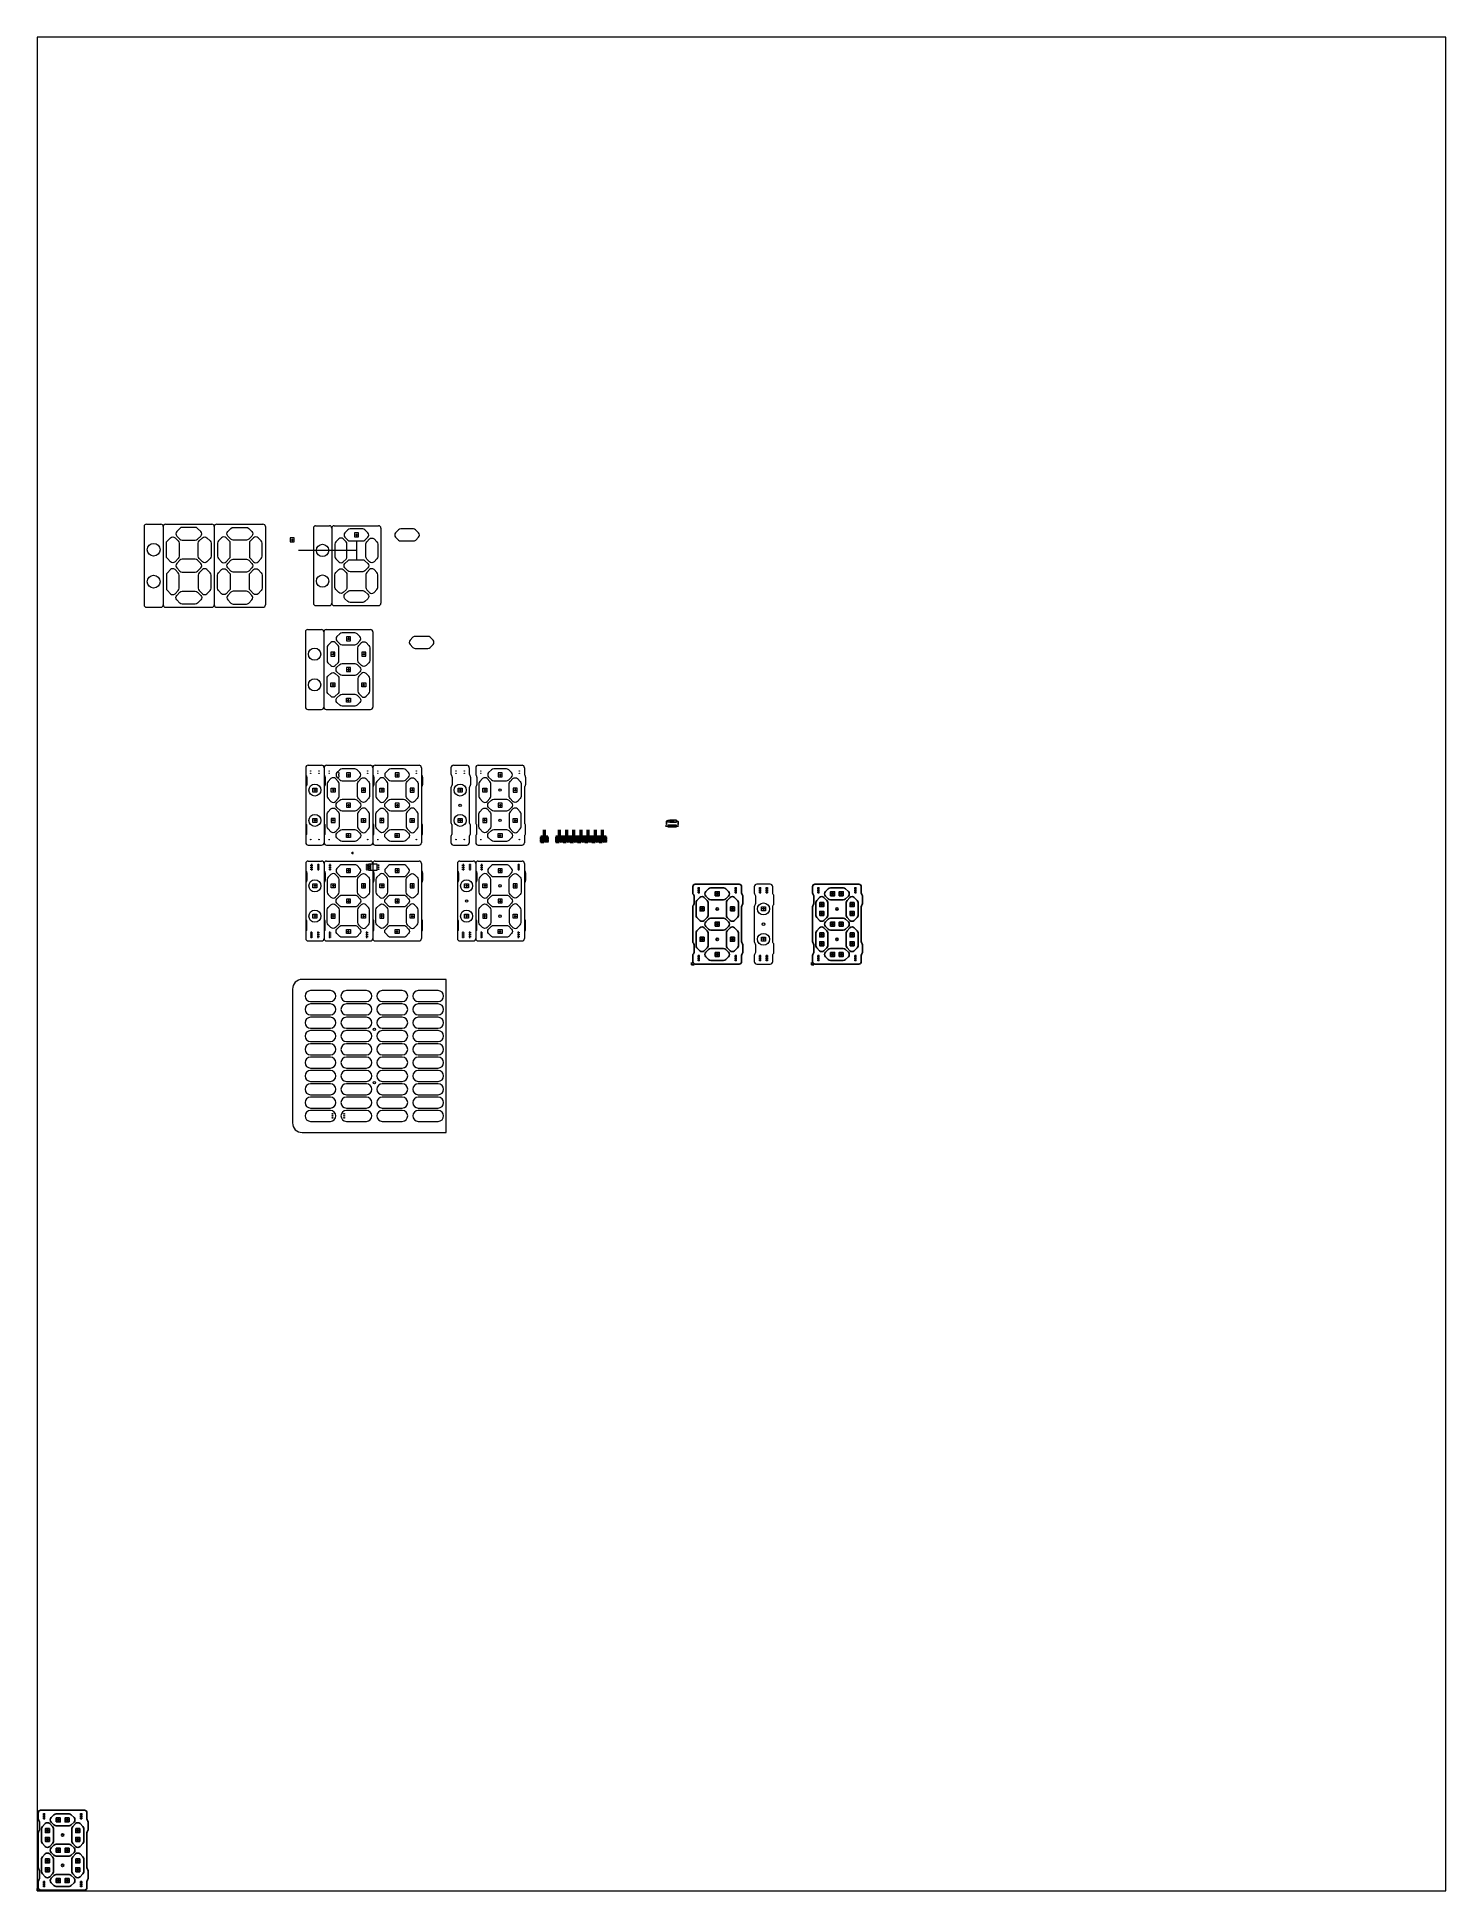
# Model space of a CAD drawing. Header units: millimetres. Extents: x 0 to 1765, y 0 to 2322.
import ezdxf

# ---------------------------------------------------------------- set-up
doc = ezdxf.new("R2010")
doc.units = ezdxf.units.MM
doc.header["$LTSCALE"] = 5
for name, color, linetype, lineweight in [('Line Med-Thin', 6, 'Continuous', 13), ('Line Thick', 2, 'Continuous', 50), ('Line Thin - Blue', 4, 'Continuous', 9), ('Trace A', 6, 'Continuous', 50)]:
    doc.layers.add(name, color=color, linetype=linetype, lineweight=lineweight)

msp = doc.modelspace()

# ---------------------------------------------------------------- linework, layer by layer
for p, q in [((827.3, 1256), (830.3, 1256)), ((828.8, 1257.5), (828.8, 1249.5)), ((876.7, 1256), (873.7, 1256)), ((875.2, 1257.5), (875.2, 1249.5)), ((904.3, 1256), (907.3, 1256)), ((905.8, 1257.5), (905.8, 1249.5)), ((915.7, 1256), (912.7, 1256)), ((914.2, 1257.5), (914.2, 1249.5)), ((977.3, 1256), (980.3, 1256)), ((978.8, 1257.5), (978.8, 1249.5)), ((1026.7, 1256), (1023.7, 1256)), ((1025.2, 1257.5), (1025.2, 1249.5)), ((827.3, 1253.5), (830.3, 1253.5)), ((827.3, 1251), (830.3, 1251)), ((833, 1231.5), (833, 1228.5)), ((850.5, 1249), (853.5, 1249)), ((852, 1250.5), (852, 1247.5)), ((871, 1231.5), (871, 1228.5)), ((876.7, 1253.5), (873.7, 1253.5)), ((876.7, 1251), (873.7, 1251)), ((904.3, 1253.5), (907.3, 1253.5)), ((904.3, 1251), (907.3, 1251)), ((915.7, 1253.5), (912.7, 1253.5)), ((915.7, 1251), (912.7, 1251)), ((977.3, 1253.5), (980.3, 1253.5)), ((977.3, 1251), (980.3, 1251)), ((981.5, 1235.5), (984.5, 1235.5)), ((983, 1237), (983, 1234)), ((995, 1249), (998, 1249)), ((996.5, 1250.5), (996.5, 1247.5)), ((1009, 1249), (1006, 1249)), ((1007.5, 1250.5), (1007.5, 1247.5)), ((1022.5, 1235.5), (1019.5, 1235.5)), ((1021, 1237), (1021, 1234)), ((1026.7, 1253.5), (1023.7, 1253.5)), ((1026.7, 1251), (1023.7, 1251)), ((834.5, 1230), (831.5, 1230)), ((850.5, 1211), (853.5, 1211)), ((852, 1212.5), (852, 1209.5)), ((869.5, 1230), (872.5, 1230)), ((981.5, 1224.5), (984.5, 1224.5)), ((983, 1223), (983, 1226)), ((995, 1211), (998, 1211)), ((996.5, 1209.5), (996.5, 1212.5)), ((1009, 1211), (1006, 1211)), ((1007.5, 1209.5), (1007.5, 1212.5)), ((1022.5, 1224.5), (1019.5, 1224.5)), ((1021, 1223), (1021, 1226)), ((834.5, 1192), (831.5, 1192)), ((833, 1190.5), (833, 1193.5)), ((869.5, 1192), (872.5, 1192)), ((871, 1190.5), (871, 1193.5)), ((981.5, 1197.5), (984.5, 1197.5)), ((981.5, 1186.5), (984.5, 1186.5)), ((983, 1199), (983, 1196)), ((983, 1185), (983, 1188)), ((1022.5, 1197.5), (1019.5, 1197.5)), ((1022.5, 1186.5), (1019.5, 1186.5)), ((1021, 1199), (1021, 1196)), ((1021, 1185), (1021, 1188)), ((820, 1160), (820, 1163)), ((827.3, 1171), (830.3, 1171)), ((827.3, 1168.5), (830.3, 1168.5)), ((827.3, 1166), (830.3, 1166)), ((828.8, 1164.5), (828.8, 1172.5)), ((850.5, 1173), (853.5, 1173)), ((852, 1171.5), (852, 1174.5)), ((876.7, 1171), (873.7, 1171)), ((876.7, 1168.5), (873.7, 1168.5)), ((876.7, 1166), (873.7, 1166)), ((875.2, 1164.5), (875.2, 1172.5)), ((904.3, 1171), (907.3, 1171)), ((904.3, 1168.5), (907.3, 1168.5)), ((904.3, 1166), (907.3, 1166)), ((905.8, 1164.5), (905.8, 1172.5)), ((915.7, 1171), (912.7, 1171)), ((915.7, 1168.5), (912.7, 1168.5)), ((915.7, 1166), (912.7, 1166)), ((914.2, 1164.5), (914.2, 1172.5)), ((970, 1160), (970, 1163)), ((977.3, 1171), (980.3, 1171)), ((977.3, 1168.5), (980.3, 1168.5)), ((977.3, 1166), (980.3, 1166)), ((978.8, 1164.5), (978.8, 1172.5)), ((995, 1173), (998, 1173)), ((996.5, 1171.5), (996.5, 1174.5)), ((1009, 1173), (1006, 1173)), ((1007.5, 1171.5), (1007.5, 1174.5)), ((1026.7, 1171), (1023.7, 1171)), ((1026.7, 1168.5), (1023.7, 1168.5)), ((1026.7, 1166), (1023.7, 1166)), ((1025.2, 1164.5), (1025.2, 1172.5)), ((823, 1160), (820, 1160)), ((973, 1160), (970, 1160)), ((7.3, 96), (10.3, 96)), ((7.3, 93.5), (10.3, 93.5)), ((8.8, 97.5), (8.8, 89.5)), ((56.7, 96), (53.7, 96)), ((56.7, 93.5), (53.7, 93.5)), ((55.2, 97.5), (55.2, 89.5)), ((7.3, 91), (10.3, 91)), ((11.5, 75.5), (14.5, 75.5)), ((13, 77), (13, 74)), ((25, 89), (28, 89)), ((26.5, 90.5), (26.5, 87.5)), ((39, 89), (36, 89)), ((37.5, 90.5), (37.5, 87.5)), ((52.5, 75.5), (49.5, 75.5)), ((51, 77), (51, 74)), ((56.7, 91), (53.7, 91)), ((11.5, 64.5), (14.5, 64.5)), ((13, 63), (13, 66)), ((25, 51), (28, 51)), ((26.5, 49.5), (26.5, 52.5)), ((39, 51), (36, 51)), ((37.5, 49.5), (37.5, 52.5)), ((52.5, 64.5), (49.5, 64.5)), ((51, 63), (51, 66)), ((11.5, 37.5), (14.5, 37.5)), ((11.5, 26.5), (14.5, 26.5)), ((13, 39), (13, 36)), ((13, 25), (13, 28)), ((52.5, 37.5), (49.5, 37.5)), ((52.5, 26.5), (49.5, 26.5)), ((51, 39), (51, 36)), ((51, 25), (51, 28)), ((0, 0), (0, 3)), ((3, 0), (0, 0)), ((7.3, 11), (10.3, 11)), ((7.3, 8.5), (10.3, 8.5)), ((7.3, 6), (10.3, 6)), ((8.8, 4.5), (8.8, 12.5)), ((25, 13), (28, 13)), ((26.5, 11.5), (26.5, 14.5)), ((39, 13), (36, 13)), ((37.5, 11.5), (37.5, 14.5)), ((56.7, 11), (53.7, 11)), ((56.7, 8.5), (53.7, 8.5)), ((56.7, 6), (53.7, 6)), ((55.2, 4.5), (55.2, 12.5))]:
    msp.add_line(p, q)
for points in [[(882.5, 1232.8, -0.182676), (883.2, 1234.7, 0.182676), (884, 1236.7), (884, 1246.3, 0.182676), (883.2, 1248.3, -0.182676), (882.5, 1250.2), (882.5, 1258, 0.414214), (879.5, 1261), (824.5, 1261, 0.414214), (821.5, 1258), (821.5, 1250.2, 0.182676), (822.2, 1248.3, -0.182676), (823, 1246.3), (823, 1236.7, -0.182676), (822.2, 1234.7, 0.182676), (821.5, 1232.8), (821.5, 1189.2, 0.182676), (822.2, 1187.3, -0.182676), (823, 1185.3), (823, 1175.7, -0.182676), (822.2, 1173.7, 0.182676), (821.5, 1171.8), (821.5, 1164, 0.414214), (824.5, 1161), (879.5, 1161, 0.414214), (882.5, 1164), (882.5, 1171.8, -0.182676), (883.2, 1173.7, 0.182676), (884, 1175.7), (884, 1185.3, 0.182676), (883.2, 1187.3, -0.182676), (882.5, 1189.2)], [(866.3, 1251.8), (862.8, 1255.3, 0.198912), (860, 1256.5), (844, 1256.5, 0.198912), (841.2, 1255.3), (837.7, 1251.8, 0.414214), (837.7, 1246.2), (841.2, 1242.7, 0.198912), (844, 1241.5), (860, 1241.5, 0.198912), (862.8, 1242.7), (866.3, 1246.2, 0.414214)], [(1032.5, 1232.8, -0.182676), (1033.2, 1234.7, 0.182676), (1034, 1236.7), (1034, 1246.3, 0.182676), (1033.2, 1248.3, -0.182676), (1032.5, 1250.2), (1032.5, 1258, 0.414214), (1029.5, 1261), (974.5, 1261, 0.414214), (971.5, 1258), (971.5, 1250.2, 0.182676), (972.2, 1248.3, -0.182676), (973, 1246.3), (973, 1236.7, -0.182676), (972.2, 1234.7, 0.182676), (971.5, 1232.8), (971.5, 1189.2, 0.182676), (972.2, 1187.3, -0.182676), (973, 1185.3), (973, 1175.7, -0.182676), (972.2, 1173.7, 0.182676), (971.5, 1171.8), (971.5, 1164, 0.414214), (974.5, 1161), (1029.5, 1161, 0.414214), (1032.5, 1164), (1032.5, 1171.8, -0.182676), (1033.2, 1173.7, 0.182676), (1034, 1175.7), (1034, 1185.3, 0.182676), (1033.2, 1187.3, -0.182676), (1032.5, 1189.2)], [(1016.3, 1251.8), (1012.8, 1255.3, 0.198912), (1010, 1256.5), (994, 1256.5, 0.198912), (991.2, 1255.3), (987.7, 1251.8, 0.414214), (987.7, 1246.2), (991.2, 1242.7, 0.198912), (994, 1241.5), (1010, 1241.5, 0.198912), (1012.8, 1242.7), (1016.3, 1246.2, 0.414214)], [(830.2, 1244.3), (826.7, 1240.8, 0.198912), (825.5, 1238), (825.5, 1222, 0.198912), (826.7, 1219.2), (830.2, 1215.7, 0.414214), (835.8, 1215.7), (839.3, 1219.2, 0.198912), (840.5, 1222), (840.5, 1238, 0.198912), (839.3, 1240.8), (835.8, 1244.3, 0.414214)], [(873.8, 1244.3), (877.3, 1240.8, -0.198912), (878.5, 1238), (878.5, 1222, -0.198912), (877.3, 1219.2), (873.8, 1215.7, -0.414214), (868.2, 1215.7), (864.7, 1219.2, -0.198912), (863.5, 1222), (863.5, 1238, -0.198912), (864.7, 1240.8), (868.2, 1244.3, -0.414214)], [(980.2, 1244.3), (976.7, 1240.8, 0.198912), (975.5, 1238), (975.5, 1222, 0.198912), (976.7, 1219.2), (980.2, 1215.7, 0.414214), (985.8, 1215.7), (989.3, 1219.2, 0.198912), (990.5, 1222), (990.5, 1238, 0.198912), (989.3, 1240.8), (985.8, 1244.3, 0.414214)], [(1023.8, 1244.3), (1027.3, 1240.8, -0.198912), (1028.5, 1238), (1028.5, 1222, -0.198912), (1027.3, 1219.2), (1023.8, 1215.7, -0.414214), (1018.2, 1215.7), (1014.7, 1219.2, -0.198912), (1013.5, 1222), (1013.5, 1238, -0.198912), (1014.7, 1240.8), (1018.2, 1244.3, -0.414214)], [(866.3, 1208.2), (862.8, 1204.7, -0.198912), (860, 1203.5), (844, 1203.5, -0.198912), (841.2, 1204.7), (837.7, 1208.2, -0.414214), (837.7, 1213.8), (841.2, 1217.3, -0.198912), (844, 1218.5), (860, 1218.5, -0.198912), (862.8, 1217.3), (866.3, 1213.8, -0.414214)], [(1016.3, 1208.2), (1012.8, 1204.7, -0.198912), (1010, 1203.5), (994, 1203.5, -0.198912), (991.2, 1204.7), (987.7, 1208.2, -0.414214), (987.7, 1213.8), (991.2, 1217.3, -0.198912), (994, 1218.5), (1010, 1218.5, -0.198912), (1012.8, 1217.3), (1016.3, 1213.8, -0.414214)], [(830.2, 1177.7), (826.7, 1181.2, -0.198912), (825.5, 1184), (825.5, 1200, -0.198912), (826.7, 1202.8), (830.2, 1206.3, -0.414214), (835.8, 1206.3), (839.3, 1202.8, -0.198912), (840.5, 1200), (840.5, 1184, -0.198912), (839.3, 1181.2), (835.8, 1177.7, -0.414214)], [(873.8, 1177.7), (877.3, 1181.2, 0.198912), (878.5, 1184), (878.5, 1200, 0.198912), (877.3, 1202.8), (873.8, 1206.3, 0.414214), (868.2, 1206.3), (864.7, 1202.8, 0.198912), (863.5, 1200), (863.5, 1184, 0.198912), (864.7, 1181.2), (868.2, 1177.7, 0.414214)], [(980.2, 1177.7), (976.7, 1181.2, -0.198912), (975.5, 1184), (975.5, 1200, -0.198912), (976.7, 1202.8), (980.2, 1206.3, -0.414214), (985.8, 1206.3), (989.3, 1202.8, -0.198912), (990.5, 1200), (990.5, 1184, -0.198912), (989.3, 1181.2), (985.8, 1177.7, -0.414214)], [(1023.8, 1177.7), (1027.3, 1181.2, 0.198912), (1028.5, 1184), (1028.5, 1200, 0.198912), (1027.3, 1202.8), (1023.8, 1206.3, 0.414214), (1018.2, 1206.3), (1014.7, 1202.8, 0.198912), (1013.5, 1200), (1013.5, 1184, 0.198912), (1014.7, 1181.2), (1018.2, 1177.7, 0.414214)], [(866.3, 1170.2), (862.8, 1166.7, -0.198912), (860, 1165.5), (844, 1165.5, -0.198912), (841.2, 1166.7), (837.7, 1170.2, -0.414214), (837.7, 1175.8), (841.2, 1179.3, -0.198912), (844, 1180.5), (860, 1180.5, -0.198912), (862.8, 1179.3), (866.3, 1175.8, -0.414214)], [(1016.3, 1170.2), (1012.8, 1166.7, -0.198912), (1010, 1165.5), (994, 1165.5, -0.198912), (991.2, 1166.7), (987.7, 1170.2, -0.414214), (987.7, 1175.8), (991.2, 1179.3, -0.198912), (994, 1180.5), (1010, 1180.5, -0.198912), (1012.8, 1179.3), (1016.3, 1175.8, -0.414214)], [(62.5, 72.8, -0.182676), (63.2, 74.7, 0.182676), (64, 76.7), (64, 86.3, 0.182676), (63.2, 88.3, -0.182676), (62.5, 90.2), (62.5, 98, 0.414214), (59.5, 101), (4.5, 101, 0.414214), (1.5, 98), (1.5, 90.2, 0.182676), (2.2, 88.3, -0.182676), (3, 86.3), (3, 76.7, -0.182676), (2.2, 74.7, 0.182676), (1.5, 72.8), (1.5, 29.2, 0.182676), (2.2, 27.3, -0.182676), (3, 25.3), (3, 15.7, -0.182676), (2.2, 13.7, 0.182676), (1.5, 11.8), (1.5, 4, 0.414214), (4.5, 1), (59.5, 1, 0.414214), (62.5, 4), (62.5, 11.8, -0.182676), (63.2, 13.7, 0.182676), (64, 15.7), (64, 25.3, 0.182676), (63.2, 27.3, -0.182676), (62.5, 29.2)], [(46.3, 91.8), (42.8, 95.3, 0.198912), (40, 96.5), (24, 96.5, 0.198912), (21.2, 95.3), (17.7, 91.8, 0.414214), (17.7, 86.2), (21.2, 82.7, 0.198912), (24, 81.5), (40, 81.5, 0.198912), (42.8, 82.7), (46.3, 86.2, 0.414214)], [(10.2, 84.3), (6.7, 80.8, 0.198912), (5.5, 78), (5.5, 62, 0.198912), (6.7, 59.2), (10.2, 55.7, 0.414214), (15.8, 55.7), (19.3, 59.2, 0.198912), (20.5, 62), (20.5, 78, 0.198912), (19.3, 80.8), (15.8, 84.3, 0.414214)], [(53.8, 84.3), (57.3, 80.8, -0.198912), (58.5, 78), (58.5, 62, -0.198912), (57.3, 59.2), (53.8, 55.7, -0.414214), (48.2, 55.7), (44.7, 59.2, -0.198912), (43.5, 62), (43.5, 78, -0.198912), (44.7, 80.8), (48.2, 84.3, -0.414214)], [(10.2, 17.7), (6.7, 21.2, -0.198912), (5.5, 24), (5.5, 40, -0.198912), (6.7, 42.8), (10.2, 46.3, -0.414214), (15.8, 46.3), (19.3, 42.8, -0.198912), (20.5, 40), (20.5, 24, -0.198912), (19.3, 21.2), (15.8, 17.7, -0.414214)], [(46.3, 48.2), (42.8, 44.7, -0.198912), (40, 43.5), (24, 43.5, -0.198912), (21.2, 44.7), (17.7, 48.2, -0.414214), (17.7, 53.8), (21.2, 57.3, -0.198912), (24, 58.5), (40, 58.5, -0.198912), (42.8, 57.3), (46.3, 53.8, -0.414214)], [(53.8, 17.7), (57.3, 21.2, 0.198912), (58.5, 24), (58.5, 40, 0.198912), (57.3, 42.8), (53.8, 46.3, 0.414214), (48.2, 46.3), (44.7, 42.8, 0.198912), (43.5, 40), (43.5, 24, 0.198912), (44.7, 21.2), (48.2, 17.7, 0.414214)], [(46.3, 10.2), (42.8, 6.7, -0.198912), (40, 5.5), (24, 5.5, -0.198912), (21.2, 6.7), (17.7, 10.2, -0.414214), (17.7, 15.8), (21.2, 19.3, -0.198912), (24, 20.5), (40, 20.5, -0.198912), (42.8, 19.3), (46.3, 15.8, -0.414214)]]:
    msp.add_lwpolyline(points, format="xyb", close=True)
for points in [[(835.5, 1227.5), (830.5, 1227.5), (830.5, 1232.5), (835.5, 1232.5)], [(849.5, 1246.5), (854.5, 1246.5), (854.5, 1251.5), (849.5, 1251.5)], [(868.5, 1227.5), (873.5, 1227.5), (873.5, 1232.5), (868.5, 1232.5)], [(985.5, 1238), (985.5, 1233), (980.5, 1233), (980.5, 1238)], [(994, 1246.5), (999, 1246.5), (999, 1251.5), (994, 1251.5)], [(1010, 1246.5), (1005, 1246.5), (1005, 1251.5), (1010, 1251.5)], [(1018.5, 1238), (1018.5, 1233), (1023.5, 1233), (1023.5, 1238)], [(849.5, 1208.5), (854.5, 1208.5), (854.5, 1213.5), (849.5, 1213.5)], [(985.5, 1222), (985.5, 1227), (980.5, 1227), (980.5, 1222)], [(994, 1213.5), (999, 1213.5), (999, 1208.5), (994, 1208.5)], [(1010, 1213.5), (1005, 1213.5), (1005, 1208.5), (1010, 1208.5)], [(1018.5, 1222), (1018.5, 1227), (1023.5, 1227), (1023.5, 1222)], [(835.5, 1194.5), (830.5, 1194.5), (830.5, 1189.5), (835.5, 1189.5)], [(868.5, 1194.5), (873.5, 1194.5), (873.5, 1189.5), (868.5, 1189.5)], [(985.5, 1200), (985.5, 1195), (980.5, 1195), (980.5, 1200)], [(985.5, 1184), (985.5, 1189), (980.5, 1189), (980.5, 1184)], [(1018.5, 1200), (1018.5, 1195), (1023.5, 1195), (1023.5, 1200)], [(1018.5, 1184), (1018.5, 1189), (1023.5, 1189), (1023.5, 1184)], [(849.5, 1175.5), (854.5, 1175.5), (854.5, 1170.5), (849.5, 1170.5)], [(994, 1175.5), (999, 1175.5), (999, 1170.5), (994, 1170.5)], [(1010, 1175.5), (1005, 1175.5), (1005, 1170.5), (1010, 1170.5)], [(15.5, 78), (15.5, 73), (10.5, 73), (10.5, 78)], [(24, 86.5), (29, 86.5), (29, 91.5), (24, 91.5)], [(40, 86.5), (35, 86.5), (35, 91.5), (40, 91.5)], [(48.5, 78), (48.5, 73), (53.5, 73), (53.5, 78)], [(15.5, 62), (15.5, 67), (10.5, 67), (10.5, 62)], [(24, 53.5), (29, 53.5), (29, 48.5), (24, 48.5)], [(40, 53.5), (35, 53.5), (35, 48.5), (40, 48.5)], [(48.5, 62), (48.5, 67), (53.5, 67), (53.5, 62)], [(15.5, 40), (15.5, 35), (10.5, 35), (10.5, 40)], [(15.5, 24), (15.5, 29), (10.5, 29), (10.5, 24)], [(48.5, 40), (48.5, 35), (53.5, 35), (53.5, 40)], [(48.5, 24), (48.5, 29), (53.5, 29), (53.5, 24)], [(24, 15.5), (29, 15.5), (29, 10.5), (24, 10.5)], [(40, 15.5), (35, 15.5), (35, 10.5), (40, 10.5)]]:
    msp.add_lwpolyline(points, close=True)
for centre in [(852, 1230), (1002, 1230), (852, 1192), (1002, 1192), (32, 70), (32, 32)]:
    msp.add_circle(centre, 1.5)
at = {"layer": 'Line Med-Thin'}
for p, q in [((134, 1709), (134, 1611)), ((137, 1712), (155, 1712)), ((158, 1709), (158, 1611)), ((161, 1712), (219, 1712)), ((222, 1709), (222, 1611)), ((225, 1712), (283, 1712)), ((286, 1709), (286, 1611)), ((346.2, 1707.1), (346.2, 1612.9)), ((349, 1710), (366.3, 1710)), ((369.2, 1707.1), (369.2, 1612.9)), ((372.1, 1710), (427.9, 1710)), ((398.5, 1698.5), (401.5, 1698.5)), ((400, 1700), (400, 1697)), ((430.8, 1707.1), (430.8, 1612.9)), ((317.9, 1692.3), (320.9, 1692.3)), ((319.4, 1693.8), (319.4, 1690.8)), ((400, 1679.2), (327.4, 1679.2)), ((400, 1691), (400, 1667.5)), ((137, 1608), (155, 1608)), ((161, 1608), (219, 1608)), ((225, 1608), (283, 1608)), ((349, 1610), (366.3, 1610)), ((372.1, 1610), (427.9, 1610)), ((339, 1580), (356.3, 1580)), ((362.2, 1580), (417.8, 1580)), ((336.2, 1577.1), (336.2, 1482.9)), ((359.2, 1577), (359.2, 1483)), ((388.5, 1568.5), (391.5, 1568.5)), ((390, 1570), (390, 1567)), ((420.8, 1577), (420.8, 1483)), ((369.2, 1549.2), (372.2, 1549.2)), ((370.8, 1550.8), (370.8, 1547.8)), ((407.8, 1549.2), (410.8, 1549.2)), ((409.2, 1550.8), (409.2, 1547.8)), ((369.2, 1510.8), (372.2, 1510.8)), ((370.8, 1509.3), (370.8, 1512.3)), ((388.5, 1530), (391.5, 1530)), ((390, 1531.5), (390, 1528.5)), ((407.8, 1510.8), (410.8, 1510.8)), ((409.2, 1509.3), (409.2, 1512.3)), ((388.5, 1491.5), (391.5, 1491.5)), ((390, 1490), (390, 1493)), ((339, 1480), (356.3, 1480)), ((362.2, 1480), (417.8, 1480)), ((336.5, 1407), (336.5, 1313)), ((339.5, 1410), (356.5, 1410)), ((359.5, 1407), (359.5, 1313)), ((362.5, 1410), (417.5, 1410)), ((388.5, 1398), (391.5, 1398)), ((390, 1399.5), (390, 1396.5)), ((420.5, 1407), (420.5, 1313)), ((420.5, 1407), (420.5, 1399.2)), ((423.5, 1410), (478.5, 1410)), ((449.5, 1398), (452.5, 1398)), ((451, 1399.5), (451, 1396.5)), ((481.5, 1407), (481.5, 1313)), ((518.5, 1407), (518.5, 1399.2)), ((520, 1395.3), (520, 1385.7)), ((521.5, 1410), (538.5, 1410)), ((541.5, 1407), (541.5, 1399.2)), ((543, 1395.3), (543, 1385.7)), ((549.5, 1407), (549.5, 1399.2)), ((549.5, 1407), (549.5, 1399.2)), ((551, 1395.3), (551, 1385.7)), ((552.5, 1410), (607.5, 1410)), ((610.5, 1407), (610.5, 1399.2)), ((612, 1395.3), (612, 1385.7)), ((349.5, 1379), (346.5, 1379)), ((348, 1380.5), (348, 1377.5)), ((372.5, 1379), (369.5, 1379)), ((371, 1380.5), (371, 1377.5)), ((407.5, 1379), (410.5, 1379)), ((409, 1380.5), (409, 1377.5)), ((433.5, 1379), (430.5, 1379)), ((432, 1380.5), (432, 1377.5)), ((468.5, 1379), (471.5, 1379)), ((470, 1380.5), (470, 1377.5)), ((518.5, 1381.8), (518.5, 1338.2)), ((541.5, 1381.8), (541.5, 1338.2)), ((549.5, 1381.8), (549.5, 1338.2)), ((610.5, 1381.8), (610.5, 1338.2)), ((388.5, 1360), (391.5, 1360)), ((390, 1361.5), (390, 1358.5)), ((449.5, 1360), (452.5, 1360)), ((451, 1361.5), (451, 1358.5)), ((349.5, 1341), (346.5, 1341)), ((348, 1342.5), (348, 1339.5)), ((372.5, 1341), (369.5, 1341)), ((371, 1339.5), (371, 1342.5)), ((407.5, 1341), (410.5, 1341)), ((409, 1339.5), (409, 1342.5)), ((433.5, 1341), (430.5, 1341)), ((432, 1339.5), (432, 1342.5)), ((468.5, 1341), (471.5, 1341)), ((470, 1339.5), (470, 1342.5)), ((520, 1324.7), (520, 1334.3)), ((543, 1324.7), (543, 1334.3)), ((551, 1324.7), (551, 1334.3)), ((612, 1324.7), (612, 1334.3)), ((339.5, 1310), (356.5, 1310)), ((362.5, 1310), (417.5, 1310)), ((388.5, 1322), (391.5, 1322)), ((390, 1320.5), (390, 1323.5)), ((395, 1301.6), (395, 1298.6)), ((423.5, 1310), (478.5, 1310)), ((449.5, 1322), (452.5, 1322)), ((451, 1320.5), (451, 1323.5)), ((518.5, 1320.8), (518.5, 1313)), ((521.5, 1310), (538.5, 1310)), ((541.5, 1320.8), (541.5, 1313)), ((549.5, 1320.8), (549.5, 1313)), ((552.5, 1310), (607.5, 1310)), ((610.5, 1320.8), (610.5, 1313)), ((336.5, 1287), (336.5, 1193)), ((339.5, 1290), (356.5, 1290)), ((342.3, 1285), (345.3, 1285)), ((342.3, 1282.5), (345.3, 1282.5)), ((342.3, 1279.9), (345.3, 1279.9)), ((343.8, 1286.5), (343.8, 1278.4)), ((353.7, 1285), (350.7, 1285)), ((353.7, 1282.5), (350.7, 1282.5)), ((353.7, 1279.9), (350.7, 1279.9)), ((352.2, 1286.5), (352.2, 1278.4)), ((359.5, 1287), (359.5, 1193)), ((362.5, 1290), (417.5, 1290)), ((365.3, 1285), (368.3, 1285)), ((365.3, 1282.5), (368.3, 1282.5)), ((365.3, 1279.9), (368.3, 1279.9)), ((366.8, 1286.5), (366.8, 1278.4)), ((388.5, 1278), (391.5, 1278)), ((390, 1279.5), (390, 1276.5)), ((396.5, 1300.1), (393.5, 1300.1)), ((414.7, 1285), (411.7, 1285)), ((414.7, 1282.5), (411.7, 1282.5)), ((414.7, 1279.9), (411.7, 1279.9)), ((413.2, 1286.5), (413.2, 1278.4)), ((420.5, 1287), (420.5, 1193)), ((420.5, 1287), (420.5, 1279.2)), ((423.5, 1290), (478.5, 1290)), ((449.5, 1278), (452.5, 1278)), ((451, 1279.5), (451, 1276.5)), ((481.5, 1287), (481.5, 1193)), ((526.5, 1287), (526.5, 1193)), ((529.5, 1290), (546.5, 1290)), ((532.3, 1285), (535.3, 1285)), ((532.3, 1282.5), (535.3, 1282.5)), ((532.3, 1279.9), (535.3, 1279.9)), ((533.8, 1286.5), (533.8, 1278.4)), ((543.7, 1285), (540.7, 1285)), ((543.7, 1282.5), (540.7, 1282.5)), ((543.7, 1279.9), (540.7, 1279.9)), ((542.2, 1286.5), (542.2, 1278.4)), ((549.5, 1287), (549.5, 1193)), ((552.5, 1290), (607.5, 1290)), ((555.3, 1285), (558.3, 1285)), ((555.3, 1282.5), (558.3, 1282.5)), ((555.3, 1279.9), (558.3, 1279.9)), ((556.8, 1286.5), (556.8, 1278.4)), ((578.5, 1278), (581.5, 1278)), ((580, 1279.5), (580, 1276.5)), ((604.7, 1285), (601.7, 1285)), ((604.7, 1282.5), (601.7, 1282.5)), ((604.7, 1279.9), (601.7, 1279.9)), ((603.2, 1286.5), (603.2, 1278.4)), ((610.5, 1287), (610.5, 1193)), ((610.5, 1287), (610.5, 1279.2)), ((349.5, 1259), (346.5, 1259)), ((348, 1260.5), (348, 1257.5)), ((372.5, 1259), (369.5, 1259)), ((371, 1260.5), (371, 1257.5)), ((407.5, 1259), (410.5, 1259)), ((409, 1260.5), (409, 1257.5)), ((433.5, 1259), (430.5, 1259)), ((432, 1260.5), (432, 1257.5)), ((468.5, 1259), (471.5, 1259)), ((470, 1260.5), (470, 1257.5)), ((539.5, 1259), (536.5, 1259)), ((538, 1260.5), (538, 1257.5)), ((562.5, 1259), (559.5, 1259)), ((561, 1260.5), (561, 1257.5)), ((597.5, 1259), (600.5, 1259)), ((599, 1260.5), (599, 1257.5)), ((388.5, 1240), (391.5, 1240)), ((390, 1241.5), (390, 1238.5)), ((449.5, 1240), (452.5, 1240)), ((451, 1241.5), (451, 1238.5)), ((578.5, 1240), (581.5, 1240)), ((580, 1241.5), (580, 1238.5)), ((910, 1231.5), (910, 1228.5)), ((349.5, 1221), (346.5, 1221)), ((348, 1222.5), (348, 1219.5)), ((372.5, 1221), (369.5, 1221)), ((371, 1219.5), (371, 1222.5)), ((407.5, 1221), (410.5, 1221)), ((409, 1219.5), (409, 1222.5)), ((433.5, 1221), (430.5, 1221)), ((432, 1219.5), (432, 1222.5)), ((468.5, 1221), (471.5, 1221)), ((470, 1219.5), (470, 1222.5)), ((539.5, 1221), (536.5, 1221)), ((538, 1222.5), (538, 1219.5)), ((562.5, 1221), (559.5, 1221)), ((561, 1219.5), (561, 1222.5)), ((597.5, 1221), (600.5, 1221)), ((599, 1219.5), (599, 1222.5)), ((911.5, 1230), (908.5, 1230)), ((339.5, 1190), (356.5, 1190)), ((342.3, 1200.1), (345.3, 1200.1)), ((342.3, 1197.5), (345.3, 1197.5)), ((342.3, 1195), (345.3, 1195)), ((343.8, 1193.5), (343.8, 1201.6)), ((353.7, 1200.1), (350.7, 1200.1)), ((353.7, 1197.5), (350.7, 1197.5)), ((353.7, 1195), (350.7, 1195)), ((352.2, 1193.5), (352.2, 1201.6)), ((362.5, 1190), (417.5, 1190)), ((365.3, 1200.1), (368.3, 1200.1)), ((365.3, 1197.5), (368.3, 1197.5)), ((365.3, 1195), (368.3, 1195)), ((366.8, 1193.5), (366.8, 1201.6)), ((388.5, 1202), (391.5, 1202)), ((390, 1200.5), (390, 1203.5)), ((414.7, 1200.1), (411.7, 1200.1)), ((414.7, 1197.5), (411.7, 1197.5)), ((414.7, 1195), (411.7, 1195)), ((413.2, 1193.5), (413.2, 1201.6)), ((423.5, 1190), (478.5, 1190)), ((449.5, 1202), (452.5, 1202)), ((451, 1200.5), (451, 1203.5)), ((529.5, 1190), (546.5, 1190)), ((532.3, 1200.1), (535.3, 1200.1)), ((532.3, 1197.5), (535.3, 1197.5)), ((532.3, 1195), (535.3, 1195)), ((533.8, 1193.5), (533.8, 1201.6)), ((543.7, 1200.1), (540.7, 1200.1)), ((543.7, 1197.5), (540.7, 1197.5)), ((543.7, 1195), (540.7, 1195)), ((542.2, 1193.5), (542.2, 1201.6)), ((552.5, 1190), (607.5, 1190)), ((555.3, 1200.1), (558.3, 1200.1)), ((555.3, 1197.5), (558.3, 1197.5)), ((555.3, 1195), (558.3, 1195)), ((556.8, 1193.5), (556.8, 1201.6)), ((578.5, 1202), (581.5, 1202)), ((580, 1200.5), (580, 1203.5)), ((604.7, 1200.1), (601.7, 1200.1)), ((604.7, 1197.5), (601.7, 1197.5)), ((604.7, 1195), (601.7, 1195)), ((603.2, 1193.5), (603.2, 1201.6)), ((911.5, 1192), (908.5, 1192)), ((910, 1193.5), (910, 1190.5))]:
    msp.add_line(p, q, dxfattribs=at)
for points in [[(167.2, 1664.9), (163.2, 1668.9, -0.198912), (162, 1671.8), (162, 1688.2, -0.198912), (163.2, 1691.1), (167.2, 1695.1, -0.414214), (172.8, 1695.1), (176.8, 1691.1, -0.198912), (178, 1688.2), (178, 1671.8, -0.198912), (176.8, 1668.9), (172.8, 1664.9, -0.414214)], [(205.1, 1702.8), (201.1, 1706.8, 0.198912), (198.2, 1708), (181.8, 1708, 0.198912), (178.9, 1706.8), (174.9, 1702.8, 0.414214), (174.9, 1697.2), (178.9, 1693.2, 0.198912), (181.8, 1692), (198.2, 1692, 0.198912), (201.1, 1693.2), (205.1, 1697.2, 0.414214)], [(212.8, 1695.1), (216.8, 1691.1, -0.198912), (218, 1688.2), (218, 1671.8, -0.198912), (216.8, 1668.9), (212.8, 1664.9, -0.414214), (207.2, 1664.9), (203.2, 1668.9, -0.198912), (202, 1671.8), (202, 1688.2, -0.198912), (203.2, 1691.1), (207.2, 1695.1, -0.414214)], [(231.2, 1695.1), (227.2, 1691.1, 0.198912), (226, 1688.2), (226, 1671.8, 0.198912), (227.2, 1668.9), (231.2, 1664.9, 0.414214), (236.8, 1664.9), (240.8, 1668.9, 0.198912), (242, 1671.8), (242, 1688.2, 0.198912), (240.8, 1691.1), (236.8, 1695.1, 0.414214)], [(238.9, 1702.8), (242.9, 1706.8, -0.198912), (245.8, 1708), (262.2, 1708, -0.198912), (265.1, 1706.8), (269.1, 1702.8, -0.414214), (269.1, 1697.2), (265.1, 1693.2, -0.198912), (262.2, 1692), (245.8, 1692, -0.198912), (242.9, 1693.2), (238.9, 1697.2, -0.414214)], [(276.8, 1664.9), (280.8, 1668.9, 0.198912), (282, 1671.8), (282, 1688.2, 0.198912), (280.8, 1691.1), (276.8, 1695.1, 0.414214), (271.2, 1695.1), (267.2, 1691.1, 0.198912), (266, 1688.2), (266, 1671.8, 0.198912), (267.2, 1668.9), (271.2, 1664.9, 0.414214)], [(414.3, 1701.3), (410.7, 1704.8, 0.198912), (407.9, 1706), (392.1, 1706, 0.198912), (389.3, 1704.8), (385.7, 1701.3, 0.414214), (385.7, 1695.6), (389.2, 1692.2, 0.198912), (392, 1691), (408, 1691, 0.198912), (410.8, 1692.2), (414.3, 1695.6, 0.414214)], [(477.8, 1701.3), (474.2, 1704.8, 0.198912), (471.4, 1706), (455.6, 1706, 0.198912), (452.8, 1704.8), (449.2, 1701.3, 0.414214), (449.2, 1695.6), (452.7, 1692.2, 0.198912), (455.5, 1691), (471.5, 1691, 0.198912), (474.3, 1692.2), (477.8, 1695.6, 0.414214)], [(377.9, 1693.5), (374.4, 1690, 0.198912), (373.2, 1687.1), (373.2, 1671.3, 0.198912), (374.4, 1668.5), (377.9, 1664.9, 0.414214), (383.6, 1664.9), (387.1, 1668.4, 0.198912), (388.2, 1671.2), (388.2, 1687.2, 0.198912), (387.1, 1690.1), (383.6, 1693.5, 0.414214)], [(422.1, 1693.5), (425.6, 1690, -0.198912), (426.8, 1687.1), (426.8, 1671.3, -0.198912), (425.6, 1668.5), (422.1, 1664.9, -0.414214), (416.4, 1664.9), (412.9, 1668.4, -0.198912), (411.8, 1671.2), (411.8, 1687.2, -0.198912), (412.9, 1690.1), (416.4, 1693.5, -0.414214)], [(167.2, 1655.1), (163.2, 1651.1, 0.198912), (162, 1648.2), (162, 1631.8, 0.198912), (163.2, 1628.9), (167.2, 1624.9, 0.414214), (172.8, 1624.9), (176.8, 1628.9, 0.198912), (178, 1631.8), (178, 1648.2, 0.198912), (176.8, 1651.1), (172.8, 1655.1, 0.414214)], [(174.9, 1657.2), (178.9, 1653.2, 0.198912), (181.8, 1652), (198.2, 1652, 0.198912), (201.1, 1653.2), (205.1, 1657.2, 0.414214), (205.1, 1662.8), (201.1, 1666.8, 0.198912), (198.2, 1668), (181.8, 1668, 0.198912), (178.9, 1666.8), (174.9, 1662.8, 0.414214)], [(212.8, 1624.9), (216.8, 1628.9, 0.198912), (218, 1631.8), (218, 1648.2, 0.198912), (216.8, 1651.1), (212.8, 1655.1, 0.414214), (207.2, 1655.1), (203.2, 1651.1, 0.198912), (202, 1648.2), (202, 1631.8, 0.198912), (203.2, 1628.9), (207.2, 1624.9, 0.414214)], [(231.2, 1624.9), (227.2, 1628.9, -0.198912), (226, 1631.8), (226, 1648.2, -0.198912), (227.2, 1651.1), (231.2, 1655.1, -0.414214), (236.8, 1655.1), (240.8, 1651.1, -0.198912), (242, 1648.2), (242, 1631.8, -0.198912), (240.8, 1628.9), (236.8, 1624.9, -0.414214)], [(269.1, 1657.2), (265.1, 1653.2, -0.198912), (262.2, 1652), (245.8, 1652, -0.198912), (242.9, 1653.2), (238.9, 1657.2, -0.414214), (238.9, 1662.8), (242.9, 1666.8, -0.198912), (245.8, 1668), (262.2, 1668, -0.198912), (265.1, 1666.8), (269.1, 1662.8, -0.414214)], [(276.8, 1655.1), (280.8, 1651.1, -0.198912), (282, 1648.2), (282, 1631.8, -0.198912), (280.8, 1628.9), (276.8, 1624.9, -0.414214), (271.2, 1624.9), (267.2, 1628.9, -0.198912), (266, 1631.8), (266, 1648.2, -0.198912), (267.2, 1651.1), (271.2, 1655.1, -0.414214)], [(377.9, 1626.5), (374.4, 1630, -0.198912), (373.2, 1632.9), (373.2, 1648.7, -0.198912), (374.4, 1651.5), (377.9, 1655.1, -0.414214), (383.6, 1655.1), (387.1, 1651.6, -0.198912), (388.2, 1648.8), (388.2, 1632.8, -0.198912), (387.1, 1629.9), (383.6, 1626.5, -0.414214)], [(414.3, 1657.2), (410.7, 1653.6, -0.198912), (407.9, 1652.5), (392.1, 1652.5, -0.198912), (389.3, 1653.6), (385.7, 1657.2, -0.414214), (385.7, 1662.8), (389.2, 1666.3, -0.198912), (392, 1667.5), (408, 1667.5, -0.198912), (410.8, 1666.3), (414.3, 1662.8, -0.414214)], [(422.1, 1626.5), (425.6, 1630, 0.198912), (426.8, 1632.9), (426.8, 1648.7, 0.198912), (425.6, 1651.5), (422.1, 1655.1, 0.414214), (416.4, 1655.1), (412.9, 1651.6, 0.198912), (411.8, 1648.8), (411.8, 1632.8, 0.198912), (412.9, 1629.9), (416.4, 1626.5, 0.414214)], [(205.1, 1617.2), (201.1, 1613.2, -0.198912), (198.2, 1612), (181.8, 1612, -0.198912), (178.9, 1613.2), (174.9, 1617.2, -0.414214), (174.9, 1622.8), (178.9, 1626.8, -0.198912), (181.8, 1628), (198.2, 1628, -0.198912), (201.1, 1626.8), (205.1, 1622.8, -0.414214)], [(238.9, 1617.2), (242.9, 1613.2, 0.198912), (245.8, 1612), (262.2, 1612, 0.198912), (265.1, 1613.2), (269.1, 1617.2, 0.414214), (269.1, 1622.8), (265.1, 1626.8, 0.198912), (262.2, 1628), (245.8, 1628, 0.198912), (242.9, 1626.8), (238.9, 1622.8, 0.414214)], [(414.3, 1618.7), (410.7, 1615.2, -0.198912), (407.9, 1614), (392.1, 1614, -0.198912), (389.3, 1615.2), (385.7, 1618.7, -0.414214), (385.7, 1624.4), (389.2, 1627.8, -0.198912), (392, 1629), (408, 1629, -0.198912), (410.8, 1627.8), (414.3, 1624.4, -0.414214)], [(512.5, 1141.7), (332, 1141.7, 0.414214), (320, 1129.7), (320, 962, 0.414214), (332, 950), (512.5, 950)], [(512.5, 1141.7), (332, 1141.7, 0.414214), (320, 1129.7), (320, 962, 0.414214), (332, 950), (512.5, 950)], [(367.5, 1127.7), (342.5, 1127.7, 1), (342.5, 1114), (367.5, 1114, 1)], [(412.5, 1127.7), (387.5, 1127.7, 1), (387.5, 1114), (412.5, 1114, 1)], [(457.5, 1127.7), (432.5, 1127.7, 1), (432.5, 1114), (457.5, 1114, 1)], [(502.5, 1127.7), (477.5, 1127.7, 1), (477.5, 1114), (502.5, 1114, 1)], [(367.5, 1111), (342.5, 1111, 1), (342.5, 1097.3), (367.5, 1097.3, 1)], [(367.5, 1094.3), (342.5, 1094.3, 1), (342.5, 1080.7), (367.5, 1080.7, 1)], [(412.5, 1111), (387.5, 1111, 1), (387.5, 1097.3), (412.5, 1097.3, 1)], [(412.5, 1094.3), (387.5, 1094.3, 1), (387.5, 1080.7), (412.5, 1080.7, 1)], [(457.5, 1111), (432.5, 1111, 1), (432.5, 1097.3), (457.5, 1097.3, 1)], [(457.5, 1094.3), (432.5, 1094.3, 1), (432.5, 1080.7), (457.5, 1080.7, 1)], [(502.5, 1111), (477.5, 1111, 1), (477.5, 1097.3), (502.5, 1097.3, 1)], [(502.5, 1094.3), (477.5, 1094.3, 1), (477.5, 1080.7), (502.5, 1080.7, 1)], [(367.5, 1077.7), (342.5, 1077.7, 1), (342.5, 1064), (367.5, 1064, 1)], [(412.5, 1077.7), (387.5, 1077.7, 1), (387.5, 1064), (412.5, 1064, 1)], [(457.5, 1077.7), (432.5, 1077.7, 1), (432.5, 1064), (457.5, 1064, 1)], [(502.5, 1077.7), (477.5, 1077.7, 1), (477.5, 1064), (502.5, 1064, 1)], [(367.5, 1061), (342.5, 1061, 1), (342.5, 1047.3), (367.5, 1047.3, 1)], [(412.5, 1061), (387.5, 1061, 1), (387.5, 1047.3), (412.5, 1047.3, 1)], [(457.5, 1061), (432.5, 1061, 1), (432.5, 1047.3), (457.5, 1047.3, 1)], [(502.5, 1061), (477.5, 1061, 1), (477.5, 1047.3), (502.5, 1047.3, 1)], [(367.5, 1044.3), (342.5, 1044.3, 1), (342.5, 1030.7), (367.5, 1030.7, 1)], [(367.5, 1027.7), (342.5, 1027.7, 1), (342.5, 1014), (367.5, 1014, 1)], [(412.5, 1044.3), (387.5, 1044.3, 1), (387.5, 1030.7), (412.5, 1030.7, 1)], [(412.5, 1027.7), (387.5, 1027.7, 1), (387.5, 1014), (412.5, 1014, 1)], [(457.5, 1044.3), (432.5, 1044.3, 1), (432.5, 1030.7), (457.5, 1030.7, 1)], [(457.5, 1027.7), (432.5, 1027.7, 1), (432.5, 1014), (457.5, 1014, 1)], [(502.5, 1044.3), (477.5, 1044.3, 1), (477.5, 1030.7), (502.5, 1030.7, 1)], [(502.5, 1027.7), (477.5, 1027.7, 1), (477.5, 1014), (502.5, 1014, 1)], [(367.5, 1011), (342.5, 1011, 1), (342.5, 997.3), (367.5, 997.3, 1)], [(412.5, 1011), (387.5, 1011, 1), (387.5, 997.3), (412.5, 997.3, 1)], [(457.5, 1011), (432.5, 1011, 1), (432.5, 997.3), (457.5, 997.3, 1)], [(502.5, 1011), (477.5, 1011, 1), (477.5, 997.3), (502.5, 997.3, 1)], [(367.5, 994.3), (342.5, 994.3, 1), (342.5, 980.7), (367.5, 980.7, 1)], [(367.5, 977.7), (342.5, 977.7, 1), (342.5, 964), (367.5, 964, 1)], [(412.5, 994.3), (387.5, 994.3, 1), (387.5, 980.7), (412.5, 980.7, 1)], [(412.5, 977.7), (387.5, 977.7, 1), (387.5, 964), (412.5, 964, 1)], [(457.5, 994.3), (432.5, 994.3, 1), (432.5, 980.7), (457.5, 980.7, 1)], [(457.5, 977.7), (432.5, 977.7, 1), (432.5, 964), (457.5, 964, 1)], [(502.5, 994.3), (477.5, 994.3, 1), (477.5, 980.7), (502.5, 980.7, 1)], [(502.5, 977.7), (477.5, 977.7, 1), (477.5, 964), (502.5, 964, 1)]]:
    msp.add_lwpolyline(points, format="xyb", close=True, dxfattribs=at)
for points in [[(397.5, 1696), (402.5, 1696), (402.5, 1701), (397.5, 1701)], [(316.9, 1689.8), (321.9, 1689.8), (321.9, 1694.8), (316.9, 1694.8)], [(387.5, 1566), (392.5, 1566), (392.5, 1571), (387.5, 1571)], [(368.2, 1546.8), (373.2, 1546.8), (373.2, 1551.8), (368.2, 1551.8)], [(406.8, 1546.8), (411.8, 1546.8), (411.8, 1551.8), (406.8, 1551.8)], [(368.2, 1513.3), (373.2, 1513.3), (373.2, 1508.3), (368.2, 1508.3)], [(387.5, 1527.5), (392.5, 1527.5), (392.5, 1532.5), (387.5, 1532.5)], [(406.8, 1513.3), (411.8, 1513.3), (411.8, 1508.3), (406.8, 1508.3)], [(387.5, 1494), (392.5, 1494), (392.5, 1489), (387.5, 1489)], [(387.5, 1395.5), (392.5, 1395.5), (392.5, 1400.5), (387.5, 1400.5)], [(448.5, 1395.5), (453.5, 1395.5), (453.5, 1400.5), (448.5, 1400.5)], [(350.5, 1376.5), (345.5, 1376.5), (345.5, 1381.5), (350.5, 1381.5)], [(373.5, 1376.5), (368.5, 1376.5), (368.5, 1381.5), (373.5, 1381.5)], [(406.5, 1376.5), (411.5, 1376.5), (411.5, 1381.5), (406.5, 1381.5)], [(434.5, 1376.5), (429.5, 1376.5), (429.5, 1381.5), (434.5, 1381.5)], [(467.5, 1376.5), (472.5, 1376.5), (472.5, 1381.5), (467.5, 1381.5)], [(387.5, 1357.5), (392.5, 1357.5), (392.5, 1362.5), (387.5, 1362.5)], [(448.5, 1357.5), (453.5, 1357.5), (453.5, 1362.5), (448.5, 1362.5)], [(350.5, 1338.5), (345.5, 1338.5), (345.5, 1343.5), (350.5, 1343.5)], [(373.5, 1343.5), (368.5, 1343.5), (368.5, 1338.5), (373.5, 1338.5)], [(387.5, 1324.5), (392.5, 1324.5), (392.5, 1319.5), (387.5, 1319.5)], [(406.5, 1343.5), (411.5, 1343.5), (411.5, 1338.5), (406.5, 1338.5)], [(434.5, 1343.5), (429.5, 1343.5), (429.5, 1338.5), (434.5, 1338.5)], [(448.5, 1324.5), (453.5, 1324.5), (453.5, 1319.5), (448.5, 1319.5)], [(467.5, 1343.5), (472.5, 1343.5), (472.5, 1338.5), (467.5, 1338.5)], [(387.5, 1275.5), (392.5, 1275.5), (392.5, 1280.5), (387.5, 1280.5)], [(448.5, 1275.5), (453.5, 1275.5), (453.5, 1280.5), (448.5, 1280.5)], [(577.5, 1275.5), (582.5, 1275.5), (582.5, 1280.5), (577.5, 1280.5)], [(350.5, 1256.5), (345.5, 1256.5), (345.5, 1261.5), (350.5, 1261.5)], [(373.5, 1256.5), (368.5, 1256.5), (368.5, 1261.5), (373.5, 1261.5)], [(406.5, 1256.5), (411.5, 1256.5), (411.5, 1261.5), (406.5, 1261.5)], [(434.5, 1256.5), (429.5, 1256.5), (429.5, 1261.5), (434.5, 1261.5)], [(467.5, 1256.5), (472.5, 1256.5), (472.5, 1261.5), (467.5, 1261.5)], [(540.5, 1256.5), (535.5, 1256.5), (535.5, 1261.5), (540.5, 1261.5)], [(563.5, 1256.5), (558.5, 1256.5), (558.5, 1261.5), (563.5, 1261.5)], [(596.5, 1256.5), (601.5, 1256.5), (601.5, 1261.5), (596.5, 1261.5)], [(387.5, 1237.5), (392.5, 1237.5), (392.5, 1242.5), (387.5, 1242.5)], [(448.5, 1237.5), (453.5, 1237.5), (453.5, 1242.5), (448.5, 1242.5)], [(577.5, 1237.5), (582.5, 1237.5), (582.5, 1242.5), (577.5, 1242.5)], [(912.5, 1227.5), (907.5, 1227.5), (907.5, 1232.5), (912.5, 1232.5)], [(350.5, 1218.5), (345.5, 1218.5), (345.5, 1223.5), (350.5, 1223.5)], [(373.5, 1223.5), (368.5, 1223.5), (368.5, 1218.5), (373.5, 1218.5)], [(406.5, 1223.5), (411.5, 1223.5), (411.5, 1218.5), (406.5, 1218.5)], [(434.5, 1223.5), (429.5, 1223.5), (429.5, 1218.5), (434.5, 1218.5)], [(467.5, 1223.5), (472.5, 1223.5), (472.5, 1218.5), (467.5, 1218.5)], [(540.5, 1218.5), (535.5, 1218.5), (535.5, 1223.5), (540.5, 1223.5)], [(563.5, 1223.5), (558.5, 1223.5), (558.5, 1218.5), (563.5, 1218.5)], [(596.5, 1223.5), (601.5, 1223.5), (601.5, 1218.5), (596.5, 1218.5)], [(387.5, 1204.5), (392.5, 1204.5), (392.5, 1199.5), (387.5, 1199.5)], [(448.5, 1204.5), (453.5, 1204.5), (453.5, 1199.5), (448.5, 1199.5)], [(577.5, 1204.5), (582.5, 1204.5), (582.5, 1199.5), (577.5, 1199.5)], [(912.5, 1189.5), (907.5, 1189.5), (907.5, 1194.5), (912.5, 1194.5)]]:
    msp.add_lwpolyline(points, close=True, dxfattribs=at)
for centre, radius in [((146, 1680), 8), ((357.7, 1679.2), 7.69), ((146, 1640), 8), ((357.7, 1640.8), 7.69), ((347.7, 1549.2), 7.69), ((347.7, 1510.8), 7.69), ((524.9, 1403), 0.25), ((524.9, 1400), 0.25), ((535.2, 1403), 0.25), ((535.2, 1400), 0.25), ((580, 1379), 1.5), ((530, 1360), 1.5), ((580, 1341), 1.5), ((524.9, 1317), 0.25), ((535.2, 1317), 0.25), ((580, 1259), 1.5), ((538, 1240), 1.5), ((580, 1221), 1.5), ((910, 1211), 1.5), ((422.5, 1079.2), 1.5), ((422.5, 1012.5), 1.5)]:
    msp.add_circle(centre, radius, dxfattribs=at)
for centre, radius, start, end in [((137, 1709), 3, 90, 180), ((155, 1709), 3, 0, 90), ((161, 1709), 3, 90, 180), ((219, 1709), 3, 0, 90), ((225, 1709), 3, 90, 180), ((283, 1709), 3, 0, 90), ((349, 1707.1), 2.88, 90, 180), ((366.3, 1707.1), 2.88, 0, 90), ((372.1, 1707.1), 2.88, 90, 180), ((427.9, 1707.1), 2.88, 0, 90), ((137, 1611), 3, 180, 270), ((155, 1611), 3, 270, 0), ((161, 1611), 3, 180, 270), ((219, 1611), 3, 270, 0), ((225, 1611), 3, 180, 270), ((283, 1611), 3, 270, 0), ((349, 1612.9), 2.88, 180, 270), ((366.3, 1612.9), 2.88, 270, 0), ((372.1, 1612.9), 2.88, 180, 270), ((427.9, 1612.9), 2.88, 270, 0), ((339, 1577.1), 2.88, 90, 180), ((356.3, 1577.1), 2.88, 0, 90), ((362.2, 1577), 3, 90, 180), ((417.8, 1577), 3, 0, 90), ((339, 1482.9), 2.88, 180, 270), ((356.3, 1482.9), 2.88, 270, 0), ((362.2, 1483), 3, 180, 270), ((417.8, 1483), 3, 270, 0), ((339.5, 1407), 3, 90, 180), ((356.5, 1407), 3, 0, 90), ((362.5, 1407), 3, 90, 180), ((417.5, 1407), 3, 0, 90), ((423.5, 1407), 3, 90, 180), ((478.5, 1407), 3, 0, 90), ((521.5, 1407), 3, 90, 180), ((521.5, 1399.2), 3, 180, 221.4096), ((517, 1395.3), 3, 0, 41.4096), ((538.5, 1407), 3, 0, 90), ((544.5, 1399.2), 3, 180, 221.4096), ((540, 1395.3), 3, 0, 41.4096), ((552.5, 1407), 3, 90, 180), ((552.5, 1399.2), 3, 180, 221.4096), ((548, 1395.3), 3, 0, 41.4096), ((607.5, 1407), 3, 0, 90), ((613.5, 1399.2), 3, 180, 221.4096), ((609, 1395.3), 3, 0, 41.4096), ((521.5, 1381.8), 3, 138.5904, 180), ((517, 1385.7), 3, 318.5904, 0), ((544.5, 1381.8), 3, 138.5904, 180), ((540, 1385.7), 3, 318.5904, 0), ((552.5, 1381.8), 3, 138.5904, 180), ((548, 1385.7), 3, 318.5904, 0), ((613.5, 1381.8), 3, 138.5904, 180), ((609, 1385.7), 3, 318.5904, 0), ((521.5, 1338.2), 3, 180, 221.4096), ((517, 1334.3), 3, 0, 41.4096), ((517, 1324.7), 3, 318.5904, 0), ((544.5, 1338.2), 3, 180, 221.4096), ((540, 1334.3), 3, 0, 41.4096), ((540, 1324.7), 3, 318.5904, 0), ((552.5, 1338.2), 3, 180, 221.4096), ((548, 1334.3), 3, 0, 41.4096), ((548, 1324.7), 3, 318.5904, 0), ((613.5, 1338.2), 3, 180, 221.4096), ((609, 1334.3), 3, 0, 41.4096), ((609, 1324.7), 3, 318.5904, 0), ((339.5, 1313), 3, 180, 270), ((356.5, 1313), 3, 270, 0), ((362.5, 1313), 3, 180, 270), ((417.5, 1313), 3, 270, 0), ((423.5, 1313), 3, 180, 270), ((478.5, 1313), 3, 270, 0), ((521.5, 1320.8), 3, 138.5904, 180), ((521.5, 1313), 3, 180, 270), ((538.5, 1313), 3, 270, 0), ((544.5, 1320.8), 3, 138.5904, 180), ((552.5, 1320.8), 3, 138.5904, 180), ((552.5, 1313), 3, 180, 270), ((607.5, 1313), 3, 270, 0), ((613.5, 1320.8), 3, 138.5904, 180), ((339.5, 1287), 3, 90, 180), ((356.5, 1287), 3, 0, 90), ((362.5, 1287), 3, 90, 180), ((417.5, 1287), 3, 0, 90), ((423.5, 1287), 3, 90, 180), ((478.5, 1287), 3, 0, 90), ((529.5, 1287), 3, 90, 180), ((546.5, 1287), 3, 0, 90), ((552.5, 1287), 3, 90, 180), ((607.5, 1287), 3, 0, 90), ((339.5, 1193), 3, 180, 270), ((356.5, 1193), 3, 270, 0), ((362.5, 1193), 3, 180, 270), ((417.5, 1193), 3, 270, 0), ((423.5, 1193), 3, 180, 270), ((478.5, 1193), 3, 270, 0), ((529.5, 1193), 3, 180, 270), ((546.5, 1193), 3, 270, 0), ((552.5, 1193), 3, 180, 270), ((607.5, 1193), 3, 270, 0)]:
    msp.add_arc(centre, radius, start, end, dxfattribs=at)
at = {"layer": 'Line Thick'}
for p, q in [((708.5, 1320.5), (708.5, 1329)), ((654, 1314), (650, 1314)), ((655, 1315), (654, 1314)), ((659, 1315), (655, 1315)), ((663, 1315), (659, 1315)), ((664, 1316), (663, 1315)), ((668, 1316), (664, 1316)), ((672, 1316), (668, 1316)), ((673, 1317), (672, 1316)), ((677, 1317), (673, 1317)), ((681, 1317), (677, 1317)), ((682, 1318), (681, 1317)), ((686, 1318), (682, 1318)), ((690, 1318), (686, 1318)), ((691, 1319), (690, 1318)), ((695, 1319), (691, 1319)), ((699, 1319), (695, 1319)), ((700, 1320), (699, 1319)), ((704, 1320), (700, 1320)), ((708, 1320), (704, 1320)), ((708, 1320), (708.5, 1320.5))]:
    msp.add_line(p, q, dxfattribs=at)
at = {"layer": 'Line Thin - Blue'}
for p, q in [((338, 1395.3), (338, 1385.7)), ((361, 1395.3), (361, 1385.7)), ((422, 1395.3), (422, 1385.7)), ((483, 1395.3), (483, 1385.7)), ((578.5, 1398), (581.5, 1398)), ((580, 1399.5), (580, 1396.5)), ((531.5, 1379), (528.5, 1379)), ((530, 1380.5), (530, 1377.5)), ((562.5, 1379), (559.5, 1379)), ((561, 1380.5), (561, 1377.5)), ((597.5, 1379), (600.5, 1379)), ((599, 1380.5), (599, 1377.5)), ((578.5, 1360), (581.5, 1360)), ((580, 1361.5), (580, 1358.5)), ((338, 1324.7), (338, 1334.3)), ((361, 1324.7), (361, 1334.3)), ((422, 1324.7), (422, 1334.3)), ((483, 1324.7), (483, 1334.3)), ((531.5, 1341), (528.5, 1341)), ((530, 1342.5), (530, 1339.5)), ((562.5, 1341), (559.5, 1341)), ((561, 1339.5), (561, 1342.5)), ((597.5, 1341), (600.5, 1341)), ((599, 1339.5), (599, 1342.5)), ((788, 1339.4), (788, 1335.8)), ((788.1, 1335.8), (788, 1335.8)), ((788.3, 1335.8), (788.1, 1335.8)), ((788.2, 1333.9), (802.8, 1333.9)), ((788.3, 1335.8), (788.4, 1335.8)), ((788.4, 1339.4), (788.4, 1335.8)), ((790.5, 1340.2), (788.8, 1340.2)), ((790, 1339.8), (788.8, 1339.8)), ((790, 1341), (790, 1341.2)), ((790, 1341.2), (792.5, 1341.2)), ((790, 1339.8), (790.5, 1339.8)), ((790, 1338.8), (790, 1339)), ((790, 1338.8), (790, 1339)), ((792.5, 1338.8), (790, 1338.8)), ((790.5, 1340.7), (790.3, 1340.7)), ((790.3, 1339.3), (790.5, 1339.3)), ((790.5, 1339.3), (790.5, 1340.7)), ((792.5, 1341.2), (792.5, 1338.8)), ((792.5, 1340.2), (798.4, 1340.2)), ((792.5, 1339.8), (798.4, 1339.8)), ((798.4, 1340.2), (798.5, 1340.1)), ((798.5, 1339.9), (798.4, 1339.8)), ((798.5, 1340.1), (798.5, 1339.9)), ((800.5, 1339.3), (800.5, 1340.7)), ((800.5, 1340.2), (802.2, 1340.2)), ((801, 1339.8), (800.5, 1339.8)), ((800.7, 1339.3), (800.5, 1339.3)), ((801, 1339.8), (802.2, 1339.8)), ((801, 1338.8), (801, 1339)), ((802.6, 1339.4), (802.6, 1335.7)), ((802.6, 1335.7), (802.7, 1335.5)), ((802.7, 1335.5), (802.9, 1335.5)), ((802.9, 1335.5), (803, 1335.7)), ((803, 1339.4), (803, 1335.7)), ((578.5, 1322), (581.5, 1322)), ((580, 1320.5), (580, 1323.5)), ((413, 1285.3), (415, 1285.3)), ((413, 1284.7), (415, 1284.7)), ((338, 1275.3), (338, 1265.7)), ((361, 1275.3), (361, 1265.7)), ((422, 1275.3), (422, 1265.7)), ((483, 1275.3), (483, 1265.7)), ((528, 1275.3), (528, 1265.7)), ((551, 1275.3), (551, 1265.7)), ((612, 1275.3), (612, 1265.7)), ((338, 1204.7), (338, 1214.3)), ((361, 1204.7), (361, 1214.3)), ((422, 1204.7), (422, 1214.3)), ((483, 1204.7), (483, 1214.3)), ((528, 1204.7), (528, 1214.3)), ((551, 1204.7), (551, 1214.3)), ((612, 1204.7), (612, 1214.3))]:
    msp.add_line(p, q, dxfattribs=at)
for points in [[(0, 0), (1764.9, 0), (1764.9, 2322.2), (0, 2322.2)], [(577.5, 1395.5), (582.5, 1395.5), (582.5, 1400.5), (577.5, 1400.5)], [(532.5, 1376.5), (527.5, 1376.5), (527.5, 1381.5), (532.5, 1381.5)], [(563.5, 1376.5), (558.5, 1376.5), (558.5, 1381.5), (563.5, 1381.5)], [(596.5, 1376.5), (601.5, 1376.5), (601.5, 1381.5), (596.5, 1381.5)], [(577.5, 1357.5), (582.5, 1357.5), (582.5, 1362.5), (577.5, 1362.5)], [(532.5, 1338.5), (527.5, 1338.5), (527.5, 1343.5), (532.5, 1343.5)], [(563.5, 1343.5), (558.5, 1343.5), (558.5, 1338.5), (563.5, 1338.5)], [(577.5, 1324.5), (582.5, 1324.5), (582.5, 1319.5), (577.5, 1319.5)], [(596.5, 1343.5), (601.5, 1343.5), (601.5, 1338.5), (596.5, 1338.5)], [(790, 1332.7), (792.5, 1332.7), (792.5, 1335.2), (790, 1335.2)], [(792.5, 1338.8), (801, 1338.8), (801, 1341.2), (792.5, 1341.2)], [(792.5, 1332.7), (801, 1332.7), (801, 1335.2), (792.5, 1335.2)], [(415, 1283.7), (417.5, 1283.7), (417.5, 1286.2), (415, 1286.2)], [(415, 1281.2), (417.5, 1281.2), (417.5, 1283.7), (415, 1283.7)], [(415, 1278.7), (417.5, 1278.7), (417.5, 1281.2), (415, 1281.2)], [(417.5, 1278.7), (426, 1278.7), (426, 1286.2), (417.5, 1286.2)]]:
    msp.add_lwpolyline(points, close=True, dxfattribs=at)
for points in [[(367.9, 1563.6), (364.4, 1560.1, 0.198912), (363.2, 1557.2), (363.2, 1541.3, 0.198912), (364.4, 1538.4), (367.9, 1534.9, 0.414214), (373.6, 1534.9), (377.1, 1538.4, 0.198912), (378.2, 1541.3), (378.2, 1557.2, 0.198912), (377.1, 1560.1), (373.6, 1563.6, 0.414214)], [(404.3, 1571.3), (400.8, 1574.8, 0.198912), (398, 1576), (382, 1576, 0.198912), (379.2, 1574.8), (375.7, 1571.3, 0.414214), (375.7, 1565.7), (379.2, 1562.2, 0.198912), (382, 1561), (398, 1561, 0.198912), (400.8, 1562.2), (404.3, 1565.7, 0.414214)], [(412.1, 1563.6), (415.6, 1560.1, -0.198912), (416.8, 1557.2), (416.8, 1541.3, -0.198912), (415.6, 1538.4), (412.1, 1534.9, -0.414214), (406.4, 1534.9), (402.9, 1538.4, -0.198912), (401.8, 1541.3), (401.8, 1557.2, -0.198912), (402.9, 1560.1), (406.4, 1563.6, -0.414214)], [(496, 1566.8), (492.5, 1570.3, 0.198912), (489.7, 1571.5), (473.8, 1571.5, 0.198912), (470.9, 1570.3), (467.4, 1566.8, 0.414214), (467.4, 1561.2), (470.9, 1557.7, 0.198912), (473.8, 1556.5), (489.7, 1556.5, 0.198912), (492.5, 1557.7), (496, 1561.2, 0.414214)], [(404.3, 1527.2), (400.8, 1523.7, -0.198912), (398, 1522.5), (382, 1522.5, -0.198912), (379.2, 1523.7), (375.7, 1527.2, -0.414214), (375.7, 1532.8), (379.2, 1536.3, -0.198912), (382, 1537.5), (398, 1537.5, -0.198912), (400.8, 1536.3), (404.3, 1532.8, -0.414214)], [(367.9, 1496.4), (364.4, 1499.9, -0.198912), (363.2, 1502.8), (363.2, 1518.7, -0.198912), (364.4, 1521.6), (367.9, 1525.1, -0.414214), (373.6, 1525.1), (377.1, 1521.6, -0.198912), (378.2, 1518.7), (378.2, 1502.8, -0.198912), (377.1, 1499.9), (373.6, 1496.4, -0.414214)], [(412.1, 1496.4), (415.6, 1499.9, 0.198912), (416.8, 1502.8), (416.8, 1518.7, 0.198912), (415.6, 1521.6), (412.1, 1525.1, 0.414214), (406.4, 1525.1), (402.9, 1521.6, 0.198912), (401.8, 1518.7), (401.8, 1502.8, 0.198912), (402.9, 1499.9), (406.4, 1496.4, 0.414214)], [(404.3, 1488.7), (400.8, 1485.2, -0.198912), (398, 1484), (382, 1484, -0.198912), (379.2, 1485.2), (375.7, 1488.7, -0.414214), (375.7, 1494.3), (379.2, 1497.8, -0.198912), (382, 1499), (398, 1499, -0.198912), (400.8, 1497.8), (404.3, 1494.3, -0.414214)], [(368.2, 1393.3), (364.7, 1389.8, 0.198912), (363.5, 1387), (363.5, 1371, 0.198912), (364.7, 1368.2), (368.2, 1364.7, 0.414214), (373.8, 1364.7), (377.3, 1368.2, 0.198912), (378.5, 1371), (378.5, 1387, 0.198912), (377.3, 1389.8), (373.8, 1393.3, 0.414214)], [(404.3, 1400.8), (400.8, 1404.3, 0.198912), (398, 1405.5), (382, 1405.5, 0.198912), (379.2, 1404.3), (375.7, 1400.8, 0.414214), (375.7, 1395.2), (379.2, 1391.7, 0.198912), (382, 1390.5), (398, 1390.5, 0.198912), (400.8, 1391.7), (404.3, 1395.2, 0.414214)], [(411.8, 1393.3), (415.3, 1389.8, -0.198912), (416.5, 1387), (416.5, 1371, -0.198912), (415.3, 1368.2), (411.8, 1364.7, -0.414214), (406.2, 1364.7), (402.7, 1368.2, -0.198912), (401.5, 1371), (401.5, 1387, -0.198912), (402.7, 1389.8), (406.2, 1393.3, -0.414214)], [(429.2, 1393.3), (425.7, 1389.8, 0.198912), (424.5, 1387), (424.5, 1371, 0.198912), (425.7, 1368.2), (429.2, 1364.7, 0.414214), (434.8, 1364.7), (438.3, 1368.2, 0.198912), (439.5, 1371), (439.5, 1387, 0.198912), (438.3, 1389.8), (434.8, 1393.3, 0.414214)], [(465.3, 1400.8), (461.8, 1404.3, 0.198912), (459, 1405.5), (443, 1405.5, 0.198912), (440.2, 1404.3), (436.7, 1400.8, 0.414214), (436.7, 1395.2), (440.2, 1391.7, 0.198912), (443, 1390.5), (459, 1390.5, 0.198912), (461.8, 1391.7), (465.3, 1395.2, 0.414214)], [(472.8, 1393.3), (476.3, 1389.8, -0.198912), (477.5, 1387), (477.5, 1371, -0.198912), (476.3, 1368.2), (472.8, 1364.7, -0.414214), (467.2, 1364.7), (463.7, 1368.2, -0.198912), (462.5, 1371), (462.5, 1387, -0.198912), (463.7, 1389.8), (467.2, 1393.3, -0.414214)], [(558.2, 1393.3), (554.7, 1389.8, 0.198912), (553.5, 1387), (553.5, 1371, 0.198912), (554.7, 1368.2), (558.2, 1364.7, 0.414214), (563.8, 1364.7), (567.3, 1368.2, 0.198912), (568.5, 1371), (568.5, 1387, 0.198912), (567.3, 1389.8), (563.8, 1393.3, 0.414214)], [(594.3, 1400.8), (590.8, 1404.3, 0.198912), (588, 1405.5), (572, 1405.5, 0.198912), (569.2, 1404.3), (565.7, 1400.8, 0.414214), (565.7, 1395.2), (569.2, 1391.7, 0.198912), (572, 1390.5), (588, 1390.5, 0.198912), (590.8, 1391.7), (594.3, 1395.2, 0.414214)], [(601.8, 1393.3), (605.3, 1389.8, -0.198912), (606.5, 1387), (606.5, 1371, -0.198912), (605.3, 1368.2), (601.8, 1364.7, -0.414214), (596.2, 1364.7), (592.7, 1368.2, -0.198912), (591.5, 1371), (591.5, 1387, -0.198912), (592.7, 1389.8), (596.2, 1393.3, -0.414214)], [(368.2, 1326.7), (364.7, 1330.2, -0.198912), (363.5, 1333), (363.5, 1349, -0.198912), (364.7, 1351.8), (368.2, 1355.3, -0.414214), (373.8, 1355.3), (377.3, 1351.8, -0.198912), (378.5, 1349), (378.5, 1333, -0.198912), (377.3, 1330.2), (373.8, 1326.7, -0.414214)], [(404.3, 1357.2), (400.8, 1353.7, -0.198912), (398, 1352.5), (382, 1352.5, -0.198912), (379.2, 1353.7), (375.7, 1357.2, -0.414214), (375.7, 1362.8), (379.2, 1366.3, -0.198912), (382, 1367.5), (398, 1367.5, -0.198912), (400.8, 1366.3), (404.3, 1362.8, -0.414214)], [(411.8, 1326.7), (415.3, 1330.2, 0.198912), (416.5, 1333), (416.5, 1349, 0.198912), (415.3, 1351.8), (411.8, 1355.3, 0.414214), (406.2, 1355.3), (402.7, 1351.8, 0.198912), (401.5, 1349), (401.5, 1333, 0.198912), (402.7, 1330.2), (406.2, 1326.7, 0.414214)], [(429.2, 1326.7), (425.7, 1330.2, -0.198912), (424.5, 1333), (424.5, 1349, -0.198912), (425.7, 1351.8), (429.2, 1355.3, -0.414214), (434.8, 1355.3), (438.3, 1351.8, -0.198912), (439.5, 1349), (439.5, 1333, -0.198912), (438.3, 1330.2), (434.8, 1326.7, -0.414214)], [(465.3, 1357.2), (461.8, 1353.7, -0.198912), (459, 1352.5), (443, 1352.5, -0.198912), (440.2, 1353.7), (436.7, 1357.2, -0.414214), (436.7, 1362.8), (440.2, 1366.3, -0.198912), (443, 1367.5), (459, 1367.5, -0.198912), (461.8, 1366.3), (465.3, 1362.8, -0.414214)], [(472.8, 1326.7), (476.3, 1330.2, 0.198912), (477.5, 1333), (477.5, 1349, 0.198912), (476.3, 1351.8), (472.8, 1355.3, 0.414214), (467.2, 1355.3), (463.7, 1351.8, 0.198912), (462.5, 1349), (462.5, 1333, 0.198912), (463.7, 1330.2), (467.2, 1326.7, 0.414214)], [(558.2, 1326.7), (554.7, 1330.2, -0.198912), (553.5, 1333), (553.5, 1349, -0.198912), (554.7, 1351.8), (558.2, 1355.3, -0.414214), (563.8, 1355.3), (567.3, 1351.8, -0.198912), (568.5, 1349), (568.5, 1333, -0.198912), (567.3, 1330.2), (563.8, 1326.7, -0.414214)], [(594.3, 1357.2), (590.8, 1353.7, -0.198912), (588, 1352.5), (572, 1352.5, -0.198912), (569.2, 1353.7), (565.7, 1357.2, -0.414214), (565.7, 1362.8), (569.2, 1366.3, -0.198912), (572, 1367.5), (588, 1367.5, -0.198912), (590.8, 1366.3), (594.3, 1362.8, -0.414214)], [(601.8, 1326.7), (605.3, 1330.2, 0.198912), (606.5, 1333), (606.5, 1349, 0.198912), (605.3, 1351.8), (601.8, 1355.3, 0.414214), (596.2, 1355.3), (592.7, 1351.8, 0.198912), (591.5, 1349), (591.5, 1333, 0.198912), (592.7, 1330.2), (596.2, 1326.7, 0.414214)], [(404.3, 1319.2), (400.8, 1315.7, -0.198912), (398, 1314.5), (382, 1314.5, -0.198912), (379.2, 1315.7), (375.7, 1319.2, -0.414214), (375.7, 1324.8), (379.2, 1328.3, -0.198912), (382, 1329.5), (398, 1329.5, -0.198912), (400.8, 1328.3), (404.3, 1324.8, -0.414214)], [(465.3, 1319.2), (461.8, 1315.7, -0.198912), (459, 1314.5), (443, 1314.5, -0.198912), (440.2, 1315.7), (436.7, 1319.2, -0.414214), (436.7, 1324.8), (440.2, 1328.3, -0.198912), (443, 1329.5), (459, 1329.5, -0.198912), (461.8, 1328.3), (465.3, 1324.8, -0.414214)], [(594.3, 1319.2), (590.8, 1315.7, -0.198912), (588, 1314.5), (572, 1314.5, -0.198912), (569.2, 1315.7), (565.7, 1319.2, -0.414214), (565.7, 1324.8), (569.2, 1328.3, -0.198912), (572, 1329.5), (588, 1329.5, -0.198912), (590.8, 1328.3), (594.3, 1324.8, -0.414214)], [(404.3, 1280.8), (400.8, 1284.3, 0.198912), (398, 1285.5), (382, 1285.5, 0.198912), (379.2, 1284.3), (375.7, 1280.8, 0.414214), (375.7, 1275.2), (379.2, 1271.7, 0.198912), (382, 1270.5), (398, 1270.5, 0.198912), (400.8, 1271.7), (404.3, 1275.2, 0.414214)], [(465.3, 1280.8), (461.8, 1284.3, 0.198912), (459, 1285.5), (443, 1285.5, 0.198912), (440.2, 1284.3), (436.7, 1280.8, 0.414214), (436.7, 1275.2), (440.2, 1271.7, 0.198912), (443, 1270.5), (459, 1270.5, 0.198912), (461.8, 1271.7), (465.3, 1275.2, 0.414214)], [(594.3, 1280.8), (590.8, 1284.3, 0.198912), (588, 1285.5), (572, 1285.5, 0.198912), (569.2, 1284.3), (565.7, 1280.8, 0.414214), (565.7, 1275.2), (569.2, 1271.7, 0.198912), (572, 1270.5), (588, 1270.5, 0.198912), (590.8, 1271.7), (594.3, 1275.2, 0.414214)], [(368.2, 1273.3), (364.7, 1269.8, 0.198912), (363.5, 1267), (363.5, 1251, 0.198912), (364.7, 1248.2), (368.2, 1244.7, 0.414214), (373.8, 1244.7), (377.3, 1248.2, 0.198912), (378.5, 1251), (378.5, 1267, 0.198912), (377.3, 1269.8), (373.8, 1273.3, 0.414214)], [(411.8, 1273.3), (415.3, 1269.8, -0.198912), (416.5, 1267), (416.5, 1251, -0.198912), (415.3, 1248.2), (411.8, 1244.7, -0.414214), (406.2, 1244.7), (402.7, 1248.2, -0.198912), (401.5, 1251), (401.5, 1267, -0.198912), (402.7, 1269.8), (406.2, 1273.3, -0.414214)], [(429.2, 1273.3), (425.7, 1269.8, 0.198912), (424.5, 1267), (424.5, 1251, 0.198912), (425.7, 1248.2), (429.2, 1244.7, 0.414214), (434.8, 1244.7), (438.3, 1248.2, 0.198912), (439.5, 1251), (439.5, 1267, 0.198912), (438.3, 1269.8), (434.8, 1273.3, 0.414214)], [(472.8, 1273.3), (476.3, 1269.8, -0.198912), (477.5, 1267), (477.5, 1251, -0.198912), (476.3, 1248.2), (472.8, 1244.7, -0.414214), (467.2, 1244.7), (463.7, 1248.2, -0.198912), (462.5, 1251), (462.5, 1267, -0.198912), (463.7, 1269.8), (467.2, 1273.3, -0.414214)], [(558.2, 1273.3), (554.7, 1269.8, 0.198912), (553.5, 1267), (553.5, 1251, 0.198912), (554.7, 1248.2), (558.2, 1244.7, 0.414214), (563.8, 1244.7), (567.3, 1248.2, 0.198912), (568.5, 1251), (568.5, 1267, 0.198912), (567.3, 1269.8), (563.8, 1273.3, 0.414214)], [(601.8, 1273.3), (605.3, 1269.8, -0.198912), (606.5, 1267), (606.5, 1251, -0.198912), (605.3, 1248.2), (601.8, 1244.7, -0.414214), (596.2, 1244.7), (592.7, 1248.2, -0.198912), (591.5, 1251), (591.5, 1267, -0.198912), (592.7, 1269.8), (596.2, 1273.3, -0.414214)], [(921.5, 1232.8, -0.182676), (922.2, 1234.7, 0.182676), (923, 1236.7), (923, 1246.3, 0.182676), (922.2, 1248.3, -0.182676), (921.5, 1250.2), (921.5, 1258, 0.414214), (918.5, 1261), (901.5, 1261, 0.414214), (898.5, 1258), (898.5, 1250.2, 0.182676), (899.2, 1248.3, -0.182676), (900, 1246.3), (900, 1236.7, -0.182676), (899.2, 1234.7, 0.182676), (898.5, 1232.8), (898.5, 1189.2, 0.182676), (899.2, 1187.3, -0.182676), (900, 1185.3), (900, 1175.7, -0.182676), (899.2, 1173.7, 0.182676), (898.5, 1171.8), (898.5, 1164, 0.414214), (901.5, 1161), (918.5, 1161, 0.414214), (921.5, 1164), (921.5, 1171.8, -0.182676), (922.2, 1173.7, 0.182676), (923, 1175.7), (923, 1185.3, 0.182676), (922.2, 1187.3, -0.182676), (921.5, 1189.2)], [(368.2, 1206.7), (364.7, 1210.2, -0.198912), (363.5, 1213), (363.5, 1229, -0.198912), (364.7, 1231.8), (368.2, 1235.3, -0.414214), (373.8, 1235.3), (377.3, 1231.8, -0.198912), (378.5, 1229), (378.5, 1213, -0.198912), (377.3, 1210.2), (373.8, 1206.7, -0.414214)], [(404.3, 1237.2), (400.8, 1233.7, -0.198912), (398, 1232.5), (382, 1232.5, -0.198912), (379.2, 1233.7), (375.7, 1237.2, -0.414214), (375.7, 1242.8), (379.2, 1246.3, -0.198912), (382, 1247.5), (398, 1247.5, -0.198912), (400.8, 1246.3), (404.3, 1242.8, -0.414214)], [(411.8, 1206.7), (415.3, 1210.2, 0.198912), (416.5, 1213), (416.5, 1229, 0.198912), (415.3, 1231.8), (411.8, 1235.3, 0.414214), (406.2, 1235.3), (402.7, 1231.8, 0.198912), (401.5, 1229), (401.5, 1213, 0.198912), (402.7, 1210.2), (406.2, 1206.7, 0.414214)], [(429.2, 1206.7), (425.7, 1210.2, -0.198912), (424.5, 1213), (424.5, 1229, -0.198912), (425.7, 1231.8), (429.2, 1235.3, -0.414214), (434.8, 1235.3), (438.3, 1231.8, -0.198912), (439.5, 1229), (439.5, 1213, -0.198912), (438.3, 1210.2), (434.8, 1206.7, -0.414214)], [(465.3, 1237.2), (461.8, 1233.7, -0.198912), (459, 1232.5), (443, 1232.5, -0.198912), (440.2, 1233.7), (436.7, 1237.2, -0.414214), (436.7, 1242.8), (440.2, 1246.3, -0.198912), (443, 1247.5), (459, 1247.5, -0.198912), (461.8, 1246.3), (465.3, 1242.8, -0.414214)], [(472.8, 1206.7), (476.3, 1210.2, 0.198912), (477.5, 1213), (477.5, 1229, 0.198912), (476.3, 1231.8), (472.8, 1235.3, 0.414214), (467.2, 1235.3), (463.7, 1231.8, 0.198912), (462.5, 1229), (462.5, 1213, 0.198912), (463.7, 1210.2), (467.2, 1206.7, 0.414214)], [(558.2, 1206.7), (554.7, 1210.2, -0.198912), (553.5, 1213), (553.5, 1229, -0.198912), (554.7, 1231.8), (558.2, 1235.3, -0.414214), (563.8, 1235.3), (567.3, 1231.8, -0.198912), (568.5, 1229), (568.5, 1213, -0.198912), (567.3, 1210.2), (563.8, 1206.7, -0.414214)], [(594.3, 1237.2), (590.8, 1233.7, -0.198912), (588, 1232.5), (572, 1232.5, -0.198912), (569.2, 1233.7), (565.7, 1237.2, -0.414214), (565.7, 1242.8), (569.2, 1246.3, -0.198912), (572, 1247.5), (588, 1247.5, -0.198912), (590.8, 1246.3), (594.3, 1242.8, -0.414214)], [(601.8, 1206.7), (605.3, 1210.2, 0.198912), (606.5, 1213), (606.5, 1229, 0.198912), (605.3, 1231.8), (601.8, 1235.3, 0.414214), (596.2, 1235.3), (592.7, 1231.8, 0.198912), (591.5, 1229), (591.5, 1213, 0.198912), (592.7, 1210.2), (596.2, 1206.7, 0.414214)], [(404.3, 1199.2), (400.8, 1195.7, -0.198912), (398, 1194.5), (382, 1194.5, -0.198912), (379.2, 1195.7), (375.7, 1199.2, -0.414214), (375.7, 1204.8), (379.2, 1208.3, -0.198912), (382, 1209.5), (398, 1209.5, -0.198912), (400.8, 1208.3), (404.3, 1204.8, -0.414214)], [(465.3, 1199.2), (461.8, 1195.7, -0.198912), (459, 1194.5), (443, 1194.5, -0.198912), (440.2, 1195.7), (436.7, 1199.2, -0.414214), (436.7, 1204.8), (440.2, 1208.3, -0.198912), (443, 1209.5), (459, 1209.5, -0.198912), (461.8, 1208.3), (465.3, 1204.8, -0.414214)], [(594.3, 1199.2), (590.8, 1195.7, -0.198912), (588, 1194.5), (572, 1194.5, -0.198912), (569.2, 1195.7), (565.7, 1199.2, -0.414214), (565.7, 1204.8), (569.2, 1208.3, -0.198912), (572, 1209.5), (588, 1209.5, -0.198912), (590.8, 1208.3), (594.3, 1204.8, -0.414214)]]:
    msp.add_lwpolyline(points, format="xyb", close=True, dxfattribs=at)
for points in [[(377.8, 1398.7), (377.8, 1398.7, 0.414214), (377.8, 1397.3)], [(800.5, 1340.7), (800.7, 1340.7, 0.414214), (801, 1341), (801, 1341.2), (792.5, 1341.2), (792.5, 1338.8), (801, 1338.8), (801, 1339)]]:
    msp.add_lwpolyline(points, format="xyb", dxfattribs=at)
for centre, radius in [((342.9, 1403), 0.25), ((342.9, 1400), 0.25), ((353.2, 1403), 0.25), ((353.2, 1400), 0.25), ((365.9, 1403), 0.25), ((365.9, 1400), 0.25), ((414.2, 1403), 0.25), ((414.2, 1400), 0.25), ((426.9, 1403), 0.25), ((426.9, 1400), 0.25), ((475.2, 1403), 0.25), ((475.2, 1400), 0.25), ((348, 1379), 7.5), ((530, 1379), 7.5), ((348, 1341), 7.5), ((530, 1341), 7.5), ((788.2, 1333.9), 0.5), ((802.8, 1333.9), 0.5), ((342.9, 1317), 0.25), ((353.2, 1317), 0.25), ((365.9, 1317), 0.25), ((414.2, 1317), 0.25), ((426.9, 1317), 0.25), ((475.2, 1317), 0.25), ((631, 1320), 0.3), ((631, 1319), 0.3), ((631, 1318), 0.3), ((631, 1317), 0.3), ((631, 1316), 0.3), ((631, 1315), 0.3), ((631, 1314), 0.3), ((640, 1320), 0.3), ((640, 1319), 0.3), ((640, 1318), 0.3), ((640, 1317), 0.3), ((640, 1316), 0.3), ((640, 1315), 0.3), ((640, 1314), 0.3), ((650, 1320), 0.3), ((650, 1319), 0.3), ((650, 1318), 0.3), ((650, 1317), 0.3), ((650, 1316), 0.3), ((650, 1315), 0.3), ((650, 1314), 0.3), ((659, 1320), 0.3), ((659, 1319), 0.3), ((659, 1318), 0.3), ((659, 1317), 0.3), ((659, 1316), 0.3), ((659, 1315), 0.3), ((659, 1314), 0.3), ((668, 1320), 0.3), ((668, 1319), 0.3), ((668, 1318), 0.3), ((668, 1317), 0.3), ((668, 1316), 0.3), ((668, 1315), 0.3), ((668, 1314), 0.3), ((677, 1320), 0.3), ((677, 1319), 0.3), ((677, 1318), 0.3), ((677, 1317), 0.3), ((677, 1316), 0.3), ((677, 1315), 0.3), ((677, 1314), 0.3), ((686, 1320), 0.3), ((686, 1319), 0.3), ((686, 1318), 0.3), ((686, 1317), 0.3), ((686, 1316), 0.3), ((686, 1315), 0.3), ((686, 1314), 0.3), ((695, 1320), 0.3), ((695, 1319), 0.3), ((695, 1318), 0.3), ((695, 1317), 0.3), ((695, 1316), 0.3), ((695, 1315), 0.3), ((695, 1314), 0.3), ((704, 1320), 0.3), ((704, 1319), 0.3), ((704, 1318), 0.3), ((704, 1317), 0.3), ((704, 1316), 0.3), ((704, 1315), 0.3), ((704, 1314), 0.3), ((713, 1320), 0.3), ((713, 1319), 0.3), ((713, 1318), 0.3), ((713, 1317), 0.3), ((713, 1316), 0.3), ((713, 1315), 0.3), ((713, 1314), 0.3), ((413.2, 1285), 0.5), ((413.2, 1282.5), 0.5), ((413.2, 1279.9), 0.5), ((427.8, 1285), 0.5), ((427.8, 1282.5), 0.5), ((427.8, 1279.9), 0.5), ((348, 1259), 7.5), ((538, 1259), 7.5), ((910, 1230), 7.5), ((348, 1221), 7.5), ((538, 1221), 7.5), ((910, 1192), 7.5), ((370.2, 973.4), 0.5), ((370.2, 970.9), 0.5), ((370.2, 968.4), 0.5), ((384.8, 973.4), 0.5), ((384.8, 970.9), 0.5), ((384.8, 968.4), 0.5)]:
    msp.add_circle(centre, radius, dxfattribs=at)
at = {"layer": 'Line Thin - Blue', "color": 6}
for centre in [(555.9, 1403), (555.9, 1400), (604.2, 1403), (604.2, 1400), (555.9, 1317), (604.2, 1317)]:
    msp.add_circle(centre, 0.25, dxfattribs=at)
at = {"layer": 'Line Thin - Blue'}
for centre, radius, start, end in [((339.5, 1399.2), 3, 180, 221.4096), ((335, 1395.3), 3, 0, 41.4096), ((362.5, 1399.2), 3, 180, 221.4096), ((358, 1395.3), 3, 0, 41.4096), ((376.8, 1399.8), 1.5, 314.9982, 135.0035), ((376.8, 1396.2), 1.5, 224.9973, 45.0015), ((423.5, 1399.2), 3, 180, 221.4096), ((419, 1395.3), 3, 0, 41.4096), ((484.5, 1399.2), 3, 180, 221.4096), ((480, 1395.3), 3, 0, 41.4096), ((339.5, 1381.8), 3, 138.5904, 180), ((335, 1385.7), 3, 318.5904, 0), ((362.5, 1381.8), 3, 138.5904, 180), ((358, 1385.7), 3, 318.5904, 0), ((423.5, 1381.8), 3, 138.5904, 180), ((419, 1385.7), 3, 318.5904, 0), ((484.5, 1381.8), 3, 138.5904, 180), ((480, 1385.7), 3, 318.5904, 0), ((339.5, 1338.2), 3, 180, 221.4096), ((335, 1334.3), 3, 0, 41.4096), ((335, 1324.7), 3, 318.5904, 0), ((362.5, 1338.2), 3, 180, 221.4096), ((358, 1334.3), 3, 0, 41.4096), ((358, 1324.7), 3, 318.5904, 0), ((423.5, 1338.2), 3, 180, 221.4096), ((419, 1334.3), 3, 0, 41.4096), ((419, 1324.7), 3, 318.5904, 0), ((484.5, 1338.2), 3, 180, 221.4096), ((480, 1334.3), 3, 0, 41.4096), ((480, 1324.7), 3, 318.5904, 0), ((788.8, 1339.4), 0.8, 90, 180), ((788.8, 1339.4), 0.4, 90, 180), ((790.3, 1341), 0.3, 180, 270), ((790.3, 1339), 0.3, 90, 180), ((800.7, 1339), 0.3, 0, 90), ((802.2, 1339.4), 0.8, 0, 90), ((802.2, 1339.4), 0.4, 0, 90), ((339.5, 1320.8), 3, 138.5904, 180), ((362.5, 1320.8), 3, 138.5904, 180), ((423.5, 1320.8), 3, 138.5904, 180), ((484.5, 1320.8), 3, 138.5904, 180), ((339.5, 1279.2), 3, 180, 221.4096), ((335, 1275.3), 3, 0, 41.4096), ((362.5, 1279.2), 3, 180, 221.4096), ((358, 1275.3), 3, 0, 41.4096), ((423.5, 1279.2), 3, 180, 221.4096), ((419, 1275.3), 3, 0, 41.4096), ((484.5, 1279.2), 3, 180, 221.4096), ((480, 1275.3), 3, 0, 41.4096), ((529.5, 1279.2), 3, 180, 221.4096), ((525, 1275.3), 3, 0, 41.4096), ((552.5, 1279.2), 3, 180, 221.4096), ((548, 1275.3), 3, 0, 41.4096), ((613.5, 1279.2), 3, 180, 221.4096), ((609, 1275.3), 3, 0, 41.4096), ((339.5, 1261.8), 3, 138.5904, 180), ((335, 1265.7), 3, 318.5904, 0), ((362.5, 1261.8), 3, 138.5904, 180), ((358, 1265.7), 3, 318.5904, 0), ((423.5, 1261.8), 3, 138.5904, 180), ((419, 1265.7), 3, 318.5904, 0), ((484.5, 1261.8), 3, 138.5904, 180), ((480, 1265.7), 3, 318.5904, 0), ((529.5, 1261.8), 3, 138.5904, 180), ((525, 1265.7), 3, 318.5904, 0), ((552.5, 1261.8), 3, 138.5904, 180), ((548, 1265.7), 3, 318.5904, 0), ((613.5, 1261.8), 3, 138.5904, 180), ((609, 1265.7), 3, 318.5904, 0), ((339.5, 1218.2), 3, 180, 221.4096), ((335, 1214.3), 3, 0, 41.4096), ((362.5, 1218.2), 3, 180, 221.4096), ((358, 1214.3), 3, 0, 41.4096), ((423.5, 1218.2), 3, 180, 221.4096), ((419, 1214.3), 3, 0, 41.4096), ((484.5, 1218.2), 3, 180, 221.4096), ((480, 1214.3), 3, 0, 41.4096), ((529.5, 1218.2), 3, 180, 221.4096), ((525, 1214.3), 3, 0, 41.4096), ((552.5, 1218.2), 3, 180, 221.4096), ((548, 1214.3), 3, 0, 41.4096), ((613.5, 1218.2), 3, 180, 221.4096), ((609, 1214.3), 3, 0, 41.4096), ((339.5, 1200.8), 3, 138.5904, 180), ((335, 1204.7), 3, 318.5904, 0), ((362.5, 1200.8), 3, 138.5904, 180), ((358, 1204.7), 3, 318.5904, 0), ((423.5, 1200.8), 3, 138.5904, 180), ((419, 1204.7), 3, 318.5904, 0), ((484.5, 1200.8), 3, 138.5904, 180), ((480, 1204.7), 3, 318.5904, 0), ((529.5, 1200.8), 3, 138.5904, 180), ((525, 1204.7), 3, 318.5904, 0), ((552.5, 1200.8), 3, 138.5904, 180), ((548, 1204.7), 3, 318.5904, 0), ((613.5, 1200.8), 3, 138.5904, 180), ((609, 1204.7), 3, 318.5904, 0)]:
    msp.add_arc(centre, radius, start, end, dxfattribs=at)
at = {"layer": 'Trace A'}
for p, q in [((635.5, 1320.5), (635.5, 1329)), ((654.5, 1320.5), (654.5, 1329)), ((663.5, 1320.5), (663.5, 1329)), ((672.5, 1320.5), (672.5, 1329)), ((681.5, 1320.5), (681.5, 1329)), ((690.5, 1320.5), (690.5, 1329)), ((699.5, 1320.5), (699.5, 1329)), ((635, 1320), (631, 1320)), ((635, 1319), (631, 1319)), ((635, 1318), (631, 1318)), ((635, 1317), (631, 1317)), ((635, 1316), (631, 1316)), ((635, 1315), (631, 1315)), ((635, 1314), (631, 1314)), ((635, 1320), (635.5, 1320.5)), ((636, 1320), (635, 1319)), ((636, 1319), (635, 1318)), ((636, 1318), (635, 1317)), ((636, 1317), (635, 1316)), ((636, 1316), (635, 1315)), ((636, 1315), (635, 1314)), ((640, 1320), (636, 1320)), ((640, 1319), (636, 1319)), ((640, 1318), (636, 1318)), ((640, 1317), (636, 1317)), ((640, 1316), (636, 1316)), ((640, 1315), (636, 1315)), ((654, 1320), (650, 1320)), ((654, 1319), (650, 1319)), ((654, 1318), (650, 1318)), ((654, 1317), (650, 1317)), ((654, 1316), (650, 1316)), ((654, 1315), (650, 1315)), ((654, 1320), (654.5, 1320.5)), ((655, 1320), (654, 1319)), ((655, 1319), (654, 1318)), ((655, 1318), (654, 1317)), ((655, 1317), (654, 1316)), ((655, 1316), (654, 1315)), ((659, 1320), (655, 1320)), ((659, 1319), (655, 1319)), ((659, 1318), (655, 1318)), ((659, 1317), (655, 1317)), ((659, 1316), (655, 1316)), ((663, 1320), (659, 1320)), ((663, 1319), (659, 1319)), ((663, 1318), (659, 1318)), ((663, 1317), (659, 1317)), ((663, 1316), (659, 1316)), ((663, 1314), (659, 1314)), ((663, 1320), (663.5, 1320.5)), ((664, 1320), (663, 1319)), ((664, 1319), (663, 1318)), ((664, 1318), (663, 1317)), ((664, 1317), (663, 1316)), ((664, 1315), (663, 1314)), ((668, 1320), (664, 1320)), ((668, 1319), (664, 1319)), ((668, 1318), (664, 1318)), ((668, 1317), (664, 1317)), ((668, 1315), (664, 1315)), ((672, 1320), (668, 1320)), ((672, 1319), (668, 1319)), ((672, 1318), (668, 1318)), ((672, 1317), (668, 1317)), ((672, 1315), (668, 1315)), ((672, 1314), (668, 1314)), ((672, 1320), (672.5, 1320.5)), ((673, 1320), (672, 1319)), ((673, 1319), (672, 1318)), ((673, 1318), (672, 1317)), ((673, 1316), (672, 1315)), ((673, 1315), (672, 1314)), ((677, 1320), (673, 1320)), ((677, 1319), (673, 1319)), ((677, 1318), (673, 1318)), ((677, 1316), (673, 1316)), ((677, 1315), (673, 1315)), ((681, 1320), (677, 1320)), ((681, 1319), (677, 1319)), ((681, 1318), (677, 1318)), ((681, 1316), (677, 1316)), ((681, 1315), (677, 1315)), ((681, 1314), (677, 1314)), ((681, 1320), (681.5, 1320.5)), ((682, 1320), (681, 1319)), ((682, 1319), (681, 1318)), ((682, 1317), (681, 1316)), ((682, 1316), (681, 1315)), ((682, 1315), (681, 1314)), ((686, 1320), (682, 1320)), ((686, 1319), (682, 1319)), ((686, 1317), (682, 1317)), ((686, 1316), (682, 1316)), ((686, 1315), (682, 1315)), ((690, 1320), (686, 1320)), ((690, 1319), (686, 1319)), ((690, 1317), (686, 1317)), ((690, 1316), (686, 1316)), ((690, 1315), (686, 1315)), ((690, 1314), (686, 1314)), ((690, 1320), (690.5, 1320.5)), ((691, 1320), (690, 1319)), ((691, 1318), (690, 1317)), ((691, 1317), (690, 1316)), ((691, 1316), (690, 1315)), ((691, 1315), (690, 1314)), ((695, 1320), (691, 1320)), ((695, 1318), (691, 1318)), ((695, 1317), (691, 1317)), ((695, 1316), (691, 1316)), ((695, 1315), (691, 1315)), ((699, 1320), (695, 1320)), ((699, 1318), (695, 1318)), ((699, 1317), (695, 1317)), ((699, 1316), (695, 1316)), ((699, 1315), (695, 1315)), ((699, 1314), (695, 1314)), ((699, 1320), (699.5, 1320.5)), ((700, 1319), (699, 1318)), ((700, 1318), (699, 1317)), ((700, 1317), (699, 1316)), ((700, 1316), (699, 1315)), ((700, 1315), (699, 1314)), ((704, 1319), (700, 1319)), ((704, 1318), (700, 1318)), ((704, 1317), (700, 1317)), ((704, 1316), (700, 1316)), ((704, 1315), (700, 1315)), ((708, 1319), (704, 1319)), ((708, 1318), (704, 1318)), ((708, 1317), (704, 1317)), ((708, 1316), (704, 1316)), ((708, 1315), (704, 1315)), ((708, 1314), (704, 1314)), ((709, 1320), (708, 1319)), ((709, 1319), (708, 1318)), ((709, 1318), (708, 1317)), ((709, 1317), (708, 1316)), ((709, 1316), (708, 1315)), ((709, 1315), (708, 1314)), ((713, 1320), (709, 1320)), ((713, 1319), (709, 1319)), ((713, 1318), (709, 1318)), ((713, 1317), (709, 1317)), ((713, 1316), (709, 1316)), ((713, 1315), (709, 1315))]:
    msp.add_line(p, q, dxfattribs=at)

doc.saveas('drawing.dxf')
